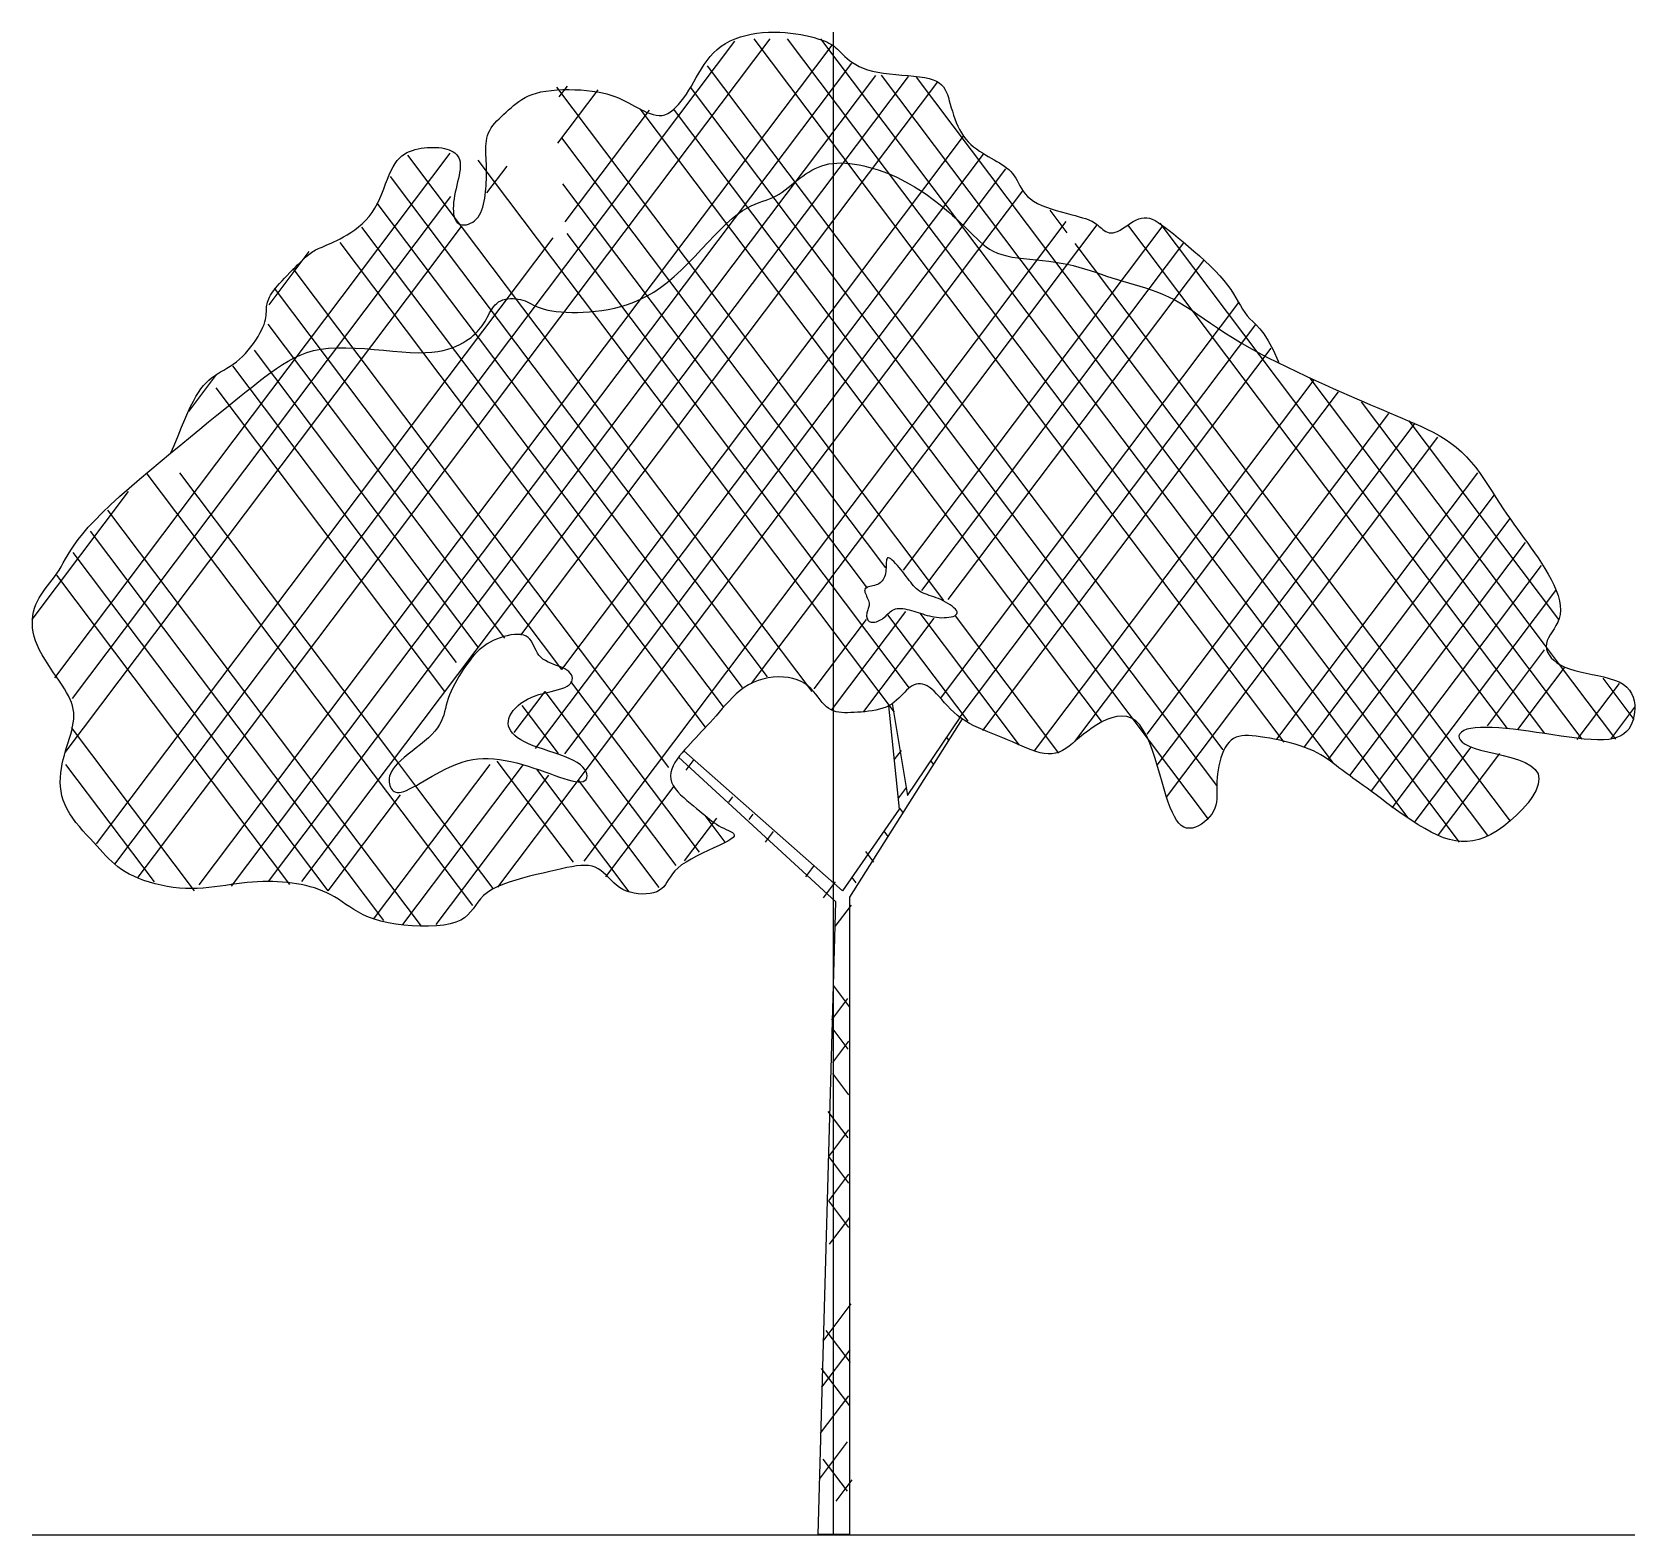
# Model space of a CAD drawing. Extents: x -2401 to 2401, y 0 to 4503.
import ezdxf

# ---------------------------------------------------------------- set-up
doc = ezdxf.new("R2010")
doc.units = 0
doc.layers.get('0').update_dxf_attribs({"linetype": 'CONTINUOUS'})

msp = doc.modelspace()

# ---------------------------------------------------------------- linework, layer by layer
at = {"linetype": 'CONTINUOUS'}
for p, q in [((-2153.6, 2010.33), (-295.68, 4475.88)), ((-2083.47, 1970.69), (-190.22, 4483.12)), ((-336.55, 4461.07), (-323.53, 4469.55)), ((-323.53, 4469.55), (-309.53, 4476.99)), ((-309.53, 4476.99), (-294.69, 4483.44)), ((-294.69, 4483.44), (-279.13, 4488.93)), ((-279.13, 4488.93), (-263, 4493.48)), ((-263, 4493.48), (-246.41, 4497.12)), ((-246.41, 4497.12), (-229.5, 4499.91)), ((1349.74, 2375.91), (-238.24, 4483.24)), ((-229.5, 4499.91), (-212.41, 4501.85)), ((-212.41, 4501.85), (-195.26, 4502.99)), ((-195.26, 4502.99), (-178.18, 4503.37)), ((-178.18, 4503.37), (-161.3, 4503.01)), ((-161.3, 4503.01), (-144.74, 4502)), ((-144.74, 4502), (-128.6, 4500.42)), ((1497.74, 2312.22), (-138.35, 4483.39)), ((-128.6, 4500.42), (-113, 4498.35)), ((-113, 4498.35), (-98.05, 4495.86)), ((-98.05, 4495.86), (-83.86, 4493.05)), ((-83.86, 4493.05), (-70.53, 4490)), ((-70.53, 4490), (-58.19, 4486.77)), ((-58.19, 4486.77), (-46.93, 4483.47)), ((-46.93, 4483.47), (-36.87, 4480.17)), ((1721.19, 2148.4), (-38.46, 4483.53)), ((-36.87, 4480.17), (-28.08, 4476.93)), ((-28.08, 4476.93), (-20.41, 4473.71)), ((-20.41, 4473.71), (-13.7, 4470.45)), ((-13.7, 4470.45), (-7.75, 4467.11)), ((-7.75, 4467.11), (-2.4, 4463.62)), ((0, 0), (0, 4503.37)), ((-1900.75, 1947.76), (-4.39, 4464.32)), ((-387.67, 4405.72), (-378.94, 4418.05)), ((-378.94, 4418.05), (-369.59, 4429.9)), ((-369.59, 4429.9), (-359.49, 4441.12)), ((-359.49, 4441.12), (-348.51, 4451.55)), ((-348.51, 4451.55), (-336.55, 4461.07)), ((-2.4, 4463.62), (2.54, 4459.93)), ((2.54, 4459.93), (7.26, 4455.97)), ((7.26, 4455.97), (11.93, 4451.7)), ((11.93, 4451.7), (16.72, 4447.04)), ((16.72, 4447.04), (21.83, 4441.96)), ((21.83, 4441.96), (27.42, 4436.41)), ((27.42, 4436.41), (33.6, 4430.51)), ((33.6, 4430.51), (40.48, 4424.37)), ((40.48, 4424.37), (48.16, 4418.14)), ((48.16, 4418.14), (56.73, 4411.94)), ((-1803.56, 1944.03), (54.48, 4409.74)), ((-1693.04, 1957.99), (126.85, 4373.06)), ((-1593.15, 1957.84), (224.8, 4370.35)), ((-411.24, 4367.18), (-403.7, 4380.14)), ((-403.7, 4380.14), (-395.88, 4393.03)), ((-395.88, 4393.03), (-387.67, 4405.72)), ((1167.28, 2352.65), (-377.13, 4402.15)), ((56.73, 4411.94), (66.32, 4405.9)), ((66.32, 4405.9), (77, 4400.16)), ((77, 4400.16), (88.9, 4394.84)), ((88.9, 4394.84), (102.11, 4390.09)), ((102.11, 4390.09), (116.73, 4386.01)), ((116.73, 4386.01), (132.78, 4382.71)), ((132.78, 4382.71), (150, 4380.08)), ((1875.5, 2076.32), (143.75, 4374.43)), ((150, 4380.08), (168.02, 4377.95)), ((168.02, 4377.95), (186.49, 4376.17)), ((186.49, 4376.17), (205.05, 4374.59)), ((205.05, 4374.59), (223.34, 4373.05)), ((223.34, 4373.05), (241, 4371.39)), ((241, 4371.39), (257.69, 4369.46)), ((-936.44, 2696.62), (312.27, 4353.72)), ((-890.19, 4320.52), (-876.53, 4323.93)), ((-876.53, 4323.93), (-861.54, 4326.65)), ((-861.54, 4326.65), (-845.43, 4328.71)), ((-845.43, 4328.71), (-828.44, 4330.12)), ((330.31, 2799.82), (-829.23, 4338.57)), ((-828.44, 4330.12), (-810.84, 4330.9)), ((-825.9, 4170.36), (-705.54, 4330.09)), ((-821.57, 4308.81), (-797.5, 4340.76)), ((-810.84, 4330.9), (-792.91, 4331.09)), ((-792.91, 4331.09), (-774.89, 4330.71)), ((-774.89, 4330.71), (-757.05, 4329.77)), ((-757.05, 4329.77), (-739.65, 4328.31)), ((-739.65, 4328.31), (-722.96, 4326.36)), ((-722.96, 4326.36), (-707.23, 4323.93)), ((-707.23, 4323.93), (-692.67, 4321.05)), ((-440.9, 4317.59), (-433.4, 4329.38)), ((-433.4, 4329.38), (-425.98, 4341.67)), ((1147.89, 2245.67), (-428.98, 4338.25)), ((-425.98, 4341.67), (-418.63, 4354.31)), ((-418.63, 4354.31), (-411.24, 4367.18)), ((1960.46, 2096.29), (248.58, 4368.02)), ((257.69, 4369.46), (273.05, 4367.11)), ((273.05, 4367.11), (286.71, 4364.18)), ((286.71, 4364.18), (298.42, 4360.54)), ((298.42, 4360.54), (308.29, 4356.18)), ((308.29, 4356.18), (316.54, 4351.11)), ((316.54, 4351.11), (323.39, 4345.36)), ((323.39, 4345.36), (329.03, 4338.94)), ((329.03, 4338.94), (333.7, 4331.86)), ((333.7, 4331.86), (337.59, 4324.14)), ((337.59, 4324.14), (340.93, 4315.8)), ((-973.47, 4270.03), (-966.07, 4276.56)), ((-966.07, 4276.56), (-958.54, 4283.03)), ((-958.54, 4283.03), (-950.72, 4289.36)), ((-950.72, 4289.36), (-942.49, 4295.48)), ((-942.49, 4295.48), (-933.7, 4301.33)), ((-933.7, 4301.33), (-924.22, 4306.82)), ((-924.22, 4306.82), (-913.9, 4311.9)), ((-913.9, 4311.9), (-902.6, 4316.49)), ((-902.6, 4316.49), (-890.19, 4320.52)), ((-692.67, 4321.05), (-679.21, 4317.76)), ((-679.21, 4317.76), (-666.73, 4314.1)), ((-666.73, 4314.1), (-655.09, 4310.12)), ((-655.09, 4310.12), (-644.17, 4305.85)), ((-644.17, 4305.85), (-633.85, 4301.33)), ((-633.85, 4301.33), (-624, 4296.61)), ((-624, 4296.61), (-614.48, 4291.72)), ((-614.48, 4291.72), (-605.18, 4286.71)), ((-605.18, 4286.71), (-595.96, 4281.62)), ((-595.96, 4281.62), (-586.73, 4276.51)), ((-586.73, 4276.51), (-577.48, 4271.53)), ((-480.07, 4270.31), (-471.99, 4277.8)), ((-471.99, 4277.8), (-464.04, 4286.4)), ((-464.04, 4286.4), (-456.21, 4295.98)), ((-456.21, 4295.98), (-448.5, 4306.42)), ((-448.5, 4306.42), (-440.9, 4317.59)), ((340.93, 4315.8), (343.92, 4306.85)), ((343.92, 4306.85), (346.78, 4297.32)), ((346.78, 4297.32), (349.7, 4287.23)), ((349.7, 4287.23), (352.76, 4276.69)), ((352.76, 4276.69), (356.01, 4265.83)), ((-1020.39, 4223), (-1014.76, 4229.99)), ((-1014.76, 4229.99), (-1008.63, 4236.85)), ((-1008.63, 4236.85), (-1002.09, 4243.61)), ((-1002.09, 4243.61), (-995.22, 4250.28)), ((-995.22, 4250.28), (-988.1, 4256.9)), ((-988.1, 4256.9), (-980.83, 4263.47)), ((-980.83, 4263.47), (-973.47, 4270.03)), ((-803.75, 3934.34), (-550.99, 4269.77)), ((802.47, 2438.64), (-579.71, 4272.86)), ((-577.48, 4271.53), (-568.22, 4266.83)), ((-568.22, 4266.83), (-558.99, 4262.57)), ((-558.99, 4262.57), (-549.8, 4258.94)), ((-549.8, 4258.94), (-540.67, 4256.08)), ((-540.67, 4256.08), (-531.62, 4254.16)), ((-531.62, 4254.16), (-522.67, 4253.35)), ((-522.67, 4253.35), (-513.85, 4253.81)), ((-513.85, 4253.81), (-505.17, 4255.7)), ((-505.17, 4255.7), (-496.65, 4259.14)), ((-496.65, 4259.14), (-488.28, 4264.05)), ((-488.28, 4264.05), (-480.07, 4270.31)), ((1123.67, 2145.11), (-479.82, 4273.01)), ((356.01, 4265.83), (359.52, 4254.79)), ((359.52, 4254.79), (363.34, 4243.67)), ((363.34, 4243.67), (367.52, 4232.62)), ((367.52, 4232.62), (372.14, 4221.76)), ((-1040.09, 4177.53), (-1038.58, 4185.57)), ((-1038.58, 4185.57), (-1036.42, 4193.44)), ((-1036.42, 4193.44), (-1033.54, 4201.11)), ((-1033.54, 4201.11), (-1029.87, 4208.59)), ((-1029.87, 4208.59), (-1025.46, 4215.88)), ((-1025.46, 4215.88), (-1020.39, 4223)), ((-814.19, 2593.45), (389.74, 4191.12)), ((156.76, 2897.43), (-814.19, 4185.91)), ((372.14, 4221.76), (377.23, 4211.21)), ((377.23, 4211.21), (382.87, 4201.1)), ((382.87, 4201.1), (389.11, 4191.56)), ((389.11, 4191.56), (395.97, 4182.69)), ((395.97, 4182.69), (403.4, 4174.46)), ((-2333.12, 2568.33), (-1148.44, 4140.45)), ((-1300.17, 4125.58), (-1293.04, 4131.98)), ((-1293.04, 4131.98), (-1285.61, 4137.4)), ((-1285.61, 4137.4), (-1277.89, 4141.95)), ((-1277.89, 4141.95), (-1269.91, 4145.71)), ((-1114.19, 3920.5), (-1275.55, 4134.64)), ((-1269.91, 4145.71), (-1261.66, 4148.8)), ((-1261.66, 4148.8), (-1253.18, 4151.31)), ((-1253.18, 4151.31), (-1244.48, 4153.35)), ((-1244.48, 4153.35), (-1235.59, 4155.01)), ((-1235.59, 4155.01), (-1226.56, 4156.3)), ((-1226.56, 4156.3), (-1217.47, 4157.2)), ((-1217.47, 4157.2), (-1208.41, 4157.73)), ((-1208.41, 4157.73), (-1199.43, 4157.87)), ((-1199.43, 4157.87), (-1190.61, 4157.63)), ((-1190.61, 4157.63), (-1182.04, 4156.99)), ((-1182.04, 4156.99), (-1173.77, 4155.95)), ((-1173.77, 4155.95), (-1165.89, 4154.51)), ((-1165.89, 4154.51), (-1158.47, 4152.67)), ((-1158.47, 4152.67), (-1151.57, 4150.42)), ((-1151.57, 4150.42), (-1145.24, 4147.73)), ((-1145.24, 4147.73), (-1139.49, 4144.58)), ((-1139.49, 4144.58), (-1134.36, 4140.95)), ((-1134.36, 4140.95), (-1129.88, 4136.81)), ((-1129.88, 4136.81), (-1126.08, 4132.14)), ((-1126.08, 4132.14), (-1122.98, 4126.91)), ((-1041.7, 4152.43), (-1041.56, 4160.94)), ((-1041.56, 4143.79), (-1041.7, 4152.43)), ((-1041.56, 4160.94), (-1041.06, 4169.31)), ((-1041.23, 4135.02), (-1041.56, 4143.79)), ((-1040.8, 4126.16), (-1041.23, 4135.02)), ((-1041.06, 4169.31), (-1040.09, 4177.53)), ((-892.68, 2356.58), (449.02, 4137.08)), ((403.4, 4174.46), (411.31, 4166.82)), ((411.31, 4166.82), (419.6, 4159.72)), ((419.6, 4159.72), (428.19, 4153.1)), ((428.19, 4153.1), (436.98, 4146.91)), ((436.98, 4146.91), (445.88, 4141.09)), ((445.88, 4141.09), (454.82, 4135.6)), ((454.82, 4135.6), (463.68, 4130.38)), ((463.68, 4130.38), (472.39, 4125.38)), ((-1330.89, 4075.7), (-1325.35, 4088.15)), ((-1325.35, 4088.15), (-1319.57, 4099.45)), ((-1319.57, 4099.45), (-1313.45, 4109.42)), ((-1313.45, 4109.42), (-1306.98, 4118.09)), ((-1306.98, 4118.09), (-1300.17, 4125.58)), ((-1122.98, 4126.91), (-1120.61, 4121.1)), ((-1120.11, 4082.92), (-1121.84, 4073.71)), ((-1120.61, 4121.1), (-1119.01, 4114.69)), ((-1118.85, 4091.69), (-1120.11, 4082.92)), ((-1119.01, 4114.69), (-1118.19, 4107.64)), ((-1118.17, 4099.96), (-1118.85, 4091.69)), ((-1118.19, 4107.64), (-1118.17, 4099.96)), ((182.14, 2465.63), (-1064.19, 4119.56)), ((-1040.37, 4117.19), (-1040.8, 4126.16)), ((-1040, 4108.15), (-1040.37, 4117.19)), ((-1039.73, 4099.03), (-1040, 4108.15)), ((-1039.56, 4089.84), (-1039.73, 4099.03)), ((-1039.52, 4080.6), (-1039.56, 4089.84)), ((-1038.23, 4021.3), (-978.04, 4101.17)), ((-804.83, 2340.46), (516.15, 4093.46)), ((-83.33, 4078.15), (-74.21, 4084.01)), ((-74.21, 4084.01), (-64.89, 4089.41)), ((-64.89, 4089.41), (-55.32, 4094.31)), ((-55.32, 4094.31), (-45.46, 4098.67)), ((-45.46, 4098.67), (-35.27, 4102.45)), ((-35.27, 4102.45), (-24.69, 4105.62)), ((-24.69, 4105.62), (-13.68, 4108.12)), ((-13.68, 4108.12), (-2.2, 4109.92)), ((-2.2, 4109.92), (9.81, 4110.97)), ((9.81, 4110.97), (22.36, 4111.26)), ((22.36, 4111.26), (35.4, 4110.81)), ((35.4, 4110.81), (48.84, 4109.66)), ((48.84, 4109.66), (62.62, 4107.84)), ((62.62, 4107.84), (76.65, 4105.41)), ((76.65, 4105.41), (90.86, 4102.39)), ((90.86, 4102.39), (105.17, 4098.84)), ((105.17, 4098.84), (119.49, 4094.79)), ((119.49, 4094.79), (133.76, 4090.28)), ((133.76, 4090.28), (147.88, 4085.35)), ((147.88, 4085.35), (161.81, 4080.03)), ((472.39, 4125.38), (480.86, 4120.54)), ((480.86, 4120.54), (489.06, 4115.79)), ((489.06, 4115.79), (496.96, 4111.07)), ((496.96, 4111.07), (504.52, 4106.3)), ((504.52, 4106.3), (511.73, 4101.41)), ((511.73, 4101.41), (518.54, 4096.35)), ((518.54, 4096.35), (524.94, 4091.03)), ((524.94, 4091.03), (530.89, 4085.38)), ((530.89, 4085.38), (536.37, 4079.34)), ((-1353.29, 4019.08), (-1347.39, 4033.78)), ((-1347.39, 4033.78), (-1341.78, 4048.28)), ((-1341.78, 4048.28), (-1336.32, 4062.33)), ((-1336.32, 4062.33), (-1330.89, 4075.7)), ((-197.73, 2571.62), (-1327.29, 4070.6)), ((-1130.99, 4034.02), (-1133.25, 4023.75)), ((-1128.6, 4044.22), (-1130.99, 4034.02)), ((-1126.2, 4054.29), (-1128.6, 4044.22)), ((-1123.91, 4064.14), (-1126.2, 4054.29)), ((-1121.84, 4073.71), (-1123.91, 4064.14)), ((-1042.42, 4024.4), (-1041.49, 4033.81)), ((-1041.49, 4033.81), (-1040.76, 4043.22)), ((-1040.76, 4043.22), (-1040.21, 4052.61)), ((-1040.21, 4052.61), (-1039.83, 4061.98)), ((-1039.83, 4061.98), (-1039.6, 4071.31)), ((-1039.6, 4071.31), (-1039.52, 4080.6)), ((102, 2837.38), (-810.87, 4048.81)), ((-145.04, 4030.41), (-136.2, 4037.2)), ((-136.2, 4037.2), (-127.42, 4044.2)), ((-127.42, 4044.2), (-118.68, 4051.28)), ((-118.68, 4051.28), (-109.93, 4058.33)), ((-109.93, 4058.33), (-101.15, 4065.23)), ((-101.15, 4065.23), (-92.29, 4071.88)), ((-92.29, 4071.88), (-83.33, 4078.15)), ((161.81, 4080.03), (175.54, 4074.34)), ((175.54, 4074.34), (189.1, 4068.25)), ((189.1, 4068.25), (202.51, 4061.77)), ((202.51, 4061.77), (215.79, 4054.89)), ((215.79, 4054.89), (228.96, 4047.61)), ((228.96, 4047.61), (242.05, 4039.92)), ((242.05, 4039.92), (255.07, 4031.81)), ((536.37, 4079.34), (541.34, 4072.84)), ((541.34, 4072.84), (545.82, 4065.84)), ((545.82, 4065.84), (549.99, 4058.41)), ((549.99, 4058.41), (554.09, 4050.66)), ((554.09, 4050.66), (558.32, 4042.7)), ((558.32, 4042.7), (562.93, 4034.63)), ((562.93, 4034.63), (568.12, 4026.57)), ((-2279.93, 2506.21), (-1146.58, 4010.21)), ((-1374.02, 3976.14), (-1366.47, 3990.02)), ((-273.13, 2538.98), (-1367, 3990.59)), ((-1366.47, 3990.02), (-1359.61, 4004.42)), ((-1359.61, 4004.42), (-1353.29, 4019.08)), ((-1138.15, 3993.32), (-1138.93, 3983.63)), ((-1136.91, 4003.31), (-1138.15, 3993.32)), ((-1135.26, 4013.48), (-1136.91, 4003.31)), ((-1133.25, 4023.75), (-1135.26, 4013.48)), ((-1050.95, 3978.94), (-1048.59, 3987.57)), ((-1048.59, 3987.57), (-1046.59, 3996.5)), ((-1046.59, 3996.5), (-1044.93, 4005.67)), ((-1044.93, 4005.67), (-1043.55, 4015)), ((-1043.55, 4015), (-1042.42, 4024.4)), ((-741.05, 2292.4), (566.67, 4027.8)), ((-246.64, 3982.58), (-234.45, 3987.94)), ((-234.45, 3987.94), (-222.93, 3992.37)), ((-222.93, 3992.37), (-211.98, 3996.21)), ((-211.98, 3996.21), (-201.53, 3999.79)), ((-201.53, 3999.79), (-191.49, 4003.47)), ((-191.49, 4003.47), (-181.78, 4007.59)), ((-181.78, 4007.59), (-172.32, 4012.41)), ((-172.32, 4012.41), (-163.06, 4017.9)), ((-163.06, 4017.9), (-153.98, 4023.94)), ((-153.98, 4023.94), (-145.04, 4030.41)), ((255.07, 4031.81), (268.05, 4023.28)), ((268.05, 4023.28), (281, 4014.33)), ((281, 4014.33), (293.95, 4004.95)), ((293.95, 4004.95), (306.83, 3995.22)), ((306.83, 3995.22), (319.6, 3985.19)), ((568.12, 4026.57), (574.14, 4018.61)), ((574.14, 4018.61), (581.2, 4010.86)), ((581.2, 4010.86), (589.54, 4003.43)), ((589.54, 4003.43), (599.36, 3996.43)), ((599.36, 3996.43), (610.82, 3989.93)), ((610.82, 3989.93), (623.65, 3983.94)), ((-1412.24, 3929.18), (-1401.64, 3939.53)), ((-1401.64, 3939.53), (-1391.63, 3950.79)), ((-1391.63, 3950.79), (-1382.38, 3962.99)), ((-1382.38, 3962.99), (-1374.02, 3976.14)), ((-1138.93, 3983.63), (-1139.2, 3974.34)), ((-1139.2, 3974.34), (-1138.93, 3965.55)), ((-1138.93, 3965.55), (-1138.06, 3957.38)), ((-1138.06, 3957.38), (-1136.55, 3949.93)), ((-1136.55, 3949.93), (-1134.36, 3943.31)), ((-1134.36, 3943.31), (-1131.44, 3937.62)), ((-1131.44, 3937.62), (-1127.75, 3932.97)), ((-1081, 3933.76), (-1075.13, 3938.08)), ((-1075.13, 3938.08), (-1069.72, 3943.21)), ((-1069.72, 3943.21), (-1064.9, 3949.11)), ((-1064.9, 3949.11), (-1060.66, 3955.71)), ((-1060.66, 3955.71), (-1056.94, 3962.94)), ((-1056.94, 3962.94), (-1053.72, 3970.71)), ((-1053.72, 3970.71), (-1050.95, 3978.94)), ((-320.37, 3929.77), (-303.66, 3944.85)), ((-303.66, 3944.85), (-287.99, 3957.41)), ((-287.99, 3957.41), (-273.32, 3967.65)), ((-273.32, 3967.65), (-259.56, 3975.93)), ((-259.56, 3975.93), (-246.64, 3982.58)), ((319.6, 3985.19), (332.18, 3974.94)), ((332.18, 3974.94), (344.53, 3964.55)), ((344.53, 3964.55), (356.58, 3954.07)), ((356.58, 3954.07), (368.28, 3943.58)), ((368.28, 3943.58), (379.56, 3933.14)), ((623.65, 3983.94), (637.54, 3978.41)), ((637.54, 3978.41), (652.14, 3973.32)), ((699.8, 3901.94), (648.65, 3969.83)), ((652.14, 3973.32), (667.12, 3968.62)), ((667.12, 3968.62), (682.13, 3964.3)), ((682.13, 3964.3), (696.85, 3960.31)), ((696.85, 3960.31), (710.95, 3956.62)), ((710.95, 3956.62), (724.07, 3953.21)), ((724.07, 3953.21), (735.89, 3950.03)), ((735.89, 3950.03), (746.16, 3947.06)), ((746.16, 3947.06), (754.97, 3944.24)), ((754.97, 3944.24), (762.51, 3941.54)), ((762.51, 3941.54), (768.94, 3938.91)), ((768.94, 3938.91), (774.46, 3936.3)), ((897.81, 3935.39), (906.02, 3939.85)), ((906.02, 3939.85), (914.18, 3943.46)), ((914.18, 3943.46), (922.24, 3945.95)), ((922.24, 3945.95), (930.17, 3947.1)), ((930.17, 3947.1), (938.08, 3946.88)), ((938.08, 3946.88), (946.12, 3945.32)), ((946.12, 3945.32), (954.43, 3942.43)), ((954.43, 3942.43), (963.16, 3938.23)), ((963.16, 3938.23), (972.46, 3932.76)), ((-2301.63, 2344.71), (-1114.19, 3920.5)), ((-1478.39, 3884.09), (-1467.94, 3889.77)), ((-1467.94, 3889.77), (-1457.03, 3896.13)), ((-1457.03, 3896.13), (-1445.83, 3903.21)), ((-1445.83, 3903.21), (-1434.52, 3911.05)), ((-1434.52, 3911.05), (-1423.26, 3919.7)), ((-1423.26, 3919.7), (-1412.24, 3929.18)), ((-329.6, 2481.21), (-1412.87, 3918.76)), ((-1127.75, 3932.97), (-1123.27, 3929.45)), ((-1123.27, 3929.45), (-1118.11, 3927.03)), ((-1118.11, 3927.03), (-1112.42, 3925.68)), ((-64.19, 2527.1), (-1114.19, 3920.5)), ((-1112.42, 3925.68), (-1106.34, 3925.38)), ((-1106.34, 3925.38), (-1100.02, 3926.07)), ((-1100.02, 3926.07), (-1093.59, 3927.72)), ((-1093.59, 3927.72), (-1087.2, 3930.29)), ((-1087.2, 3930.29), (-1081, 3933.76)), ((227.79, 2537.75), (-798.3, 3899.42)), ((-747.47, 2018.47), (697.32, 3935.77)), ((-375.68, 3873.36), (-356.51, 3893.55)), ((-356.51, 3893.55), (-338.03, 3912.51)), ((-338.03, 3912.51), (-320.37, 3929.77)), ((-245.78, 2551.52), (789.38, 3925.23)), ((209.77, 2890.65), (987.91, 3923.28)), ((379.56, 3933.14), (390.36, 3922.84)), ((390.36, 3922.84), (400.64, 3912.74)), ((400.64, 3912.74), (410.36, 3902.91)), ((410.36, 3902.91), (419.68, 3893.4)), ((419.68, 3893.4), (428.81, 3884.28)), ((774.46, 3936.3), (779.24, 3933.67)), ((779.24, 3933.67), (783.47, 3930.98)), ((783.47, 3930.98), (787.31, 3928.17)), ((787.31, 3928.17), (790.97, 3925.22)), ((790.97, 3925.22), (794.6, 3922.06)), ((794.6, 3922.06), (798.37, 3918.68)), ((798.37, 3918.68), (802.33, 3915.22)), ((802.33, 3915.22), (806.51, 3911.83)), ((806.51, 3911.83), (810.94, 3908.67)), ((810.94, 3908.67), (815.63, 3905.89)), ((815.63, 3905.89), (820.62, 3903.65)), ((820.62, 3903.65), (825.93, 3902.12)), ((825.93, 3902.12), (831.6, 3901.44)), ((831.6, 3901.44), (837.64, 3901.78)), ((837.64, 3901.78), (844.08, 3903.29)), ((844.08, 3903.29), (850.94, 3906.06)), ((850.94, 3906.06), (858.17, 3909.89)), ((858.17, 3909.89), (865.71, 3914.51)), ((865.71, 3914.51), (873.51, 3919.64)), ((873.51, 3919.64), (881.5, 3925.01)), ((881.5, 3925.01), (889.62, 3930.35)), ((2019.32, 2416.28), (881.89, 3925.7)), ((889.62, 3930.35), (897.81, 3935.39)), ((972.46, 3932.76), (982.46, 3926.03)), ((2130.45, 2401.52), (978.5, 3930.2)), ((982.46, 3926.03), (993.31, 3918.06)), ((993.31, 3918.06), (1005.17, 3908.89)), ((1005.17, 3908.89), (1018.17, 3898.52)), ((1018.17, 3898.52), (1032.38, 3887.02)), ((-2208.28, 2070.48), (-839.86, 3886.42)), ((-1690.94, 3685.94), (-1570.58, 3845.66)), ((-1568.16, 3839.82), (-1564.04, 3842.85)), ((-1564.04, 3842.85), (-1559.98, 3845.59)), ((-1559.98, 3845.59), (-1555.89, 3848.09)), ((-1555.89, 3848.09), (-1551.68, 3850.42)), ((-1551.68, 3850.42), (-1547.26, 3852.62)), ((-1547.26, 3852.62), (-1542.58, 3854.77)), ((-1542.58, 3854.77), (-1537.58, 3856.95)), ((-1537.58, 3856.95), (-1532.18, 3859.23)), ((-1532.18, 3859.23), (-1526.33, 3861.67)), ((-1526.33, 3861.67), (-1519.97, 3864.37)), ((-1519.97, 3864.37), (-1513.04, 3867.38)), ((-1513.04, 3867.38), (-1505.47, 3870.79)), ((-1505.47, 3870.79), (-1497.21, 3874.66)), ((-1497.21, 3874.66), (-1488.19, 3879.07)), ((-1488.19, 3879.07), (-1478.39, 3884.09)), ((-383.84, 2420.48), (-1478.4, 3873.01)), ((-415.57, 3831.22), (-395.41, 3852.42)), ((-395.41, 3852.42), (-375.68, 3873.36)), ((264.42, 2830.48), (1049.27, 3872)), ((428.81, 3884.28), (437.95, 3875.62)), ((437.95, 3875.62), (447.3, 3867.45)), ((447.3, 3867.45), (457.04, 3859.86)), ((457.04, 3859.86), (467.4, 3852.89)), ((467.4, 3852.89), (478.55, 3846.6)), ((478.55, 3846.6), (490.71, 3841.06)), ((2028.19, 2139.11), (723.87, 3870)), ((1032.38, 3887.02), (1047.59, 3874.51)), ((1047.59, 3874.51), (1063.5, 3861.18)), ((1063.5, 3861.18), (1079.8, 3847.19)), ((1079.8, 3847.19), (1096.21, 3832.72)), ((-1620.72, 3790.59), (-1613, 3798.29)), ((-493.06, 2300.01), (-1619.24, 3794.51)), ((-1613, 3798.29), (-1605.64, 3805.54)), ((-1605.64, 3805.54), (-1598.78, 3812.21)), ((-1598.78, 3812.21), (-1592.54, 3818.22)), ((-1592.54, 3818.22), (-1586.87, 3823.58)), ((-1586.87, 3823.58), (-1581.68, 3828.37)), ((-1581.68, 3828.37), (-1576.89, 3832.63)), ((-1576.89, 3832.63), (-1572.41, 3836.43)), ((-1572.41, 3836.43), (-1568.16, 3839.82)), ((-456.68, 3789.91), (-436.04, 3810.22)), ((-436.04, 3810.22), (-415.57, 3831.22)), ((343.71, 2802.98), (1109.44, 3819.15)), ((490.71, 3841.06), (504.07, 3836.33)), ((504.07, 3836.33), (518.78, 3832.42)), ((518.78, 3832.42), (534.69, 3829.22)), ((534.69, 3829.22), (551.61, 3826.58)), ((551.61, 3826.58), (569.36, 3824.36)), ((569.36, 3824.36), (587.73, 3822.39)), ((587.73, 3822.39), (606.53, 3820.53)), ((606.53, 3820.53), (625.57, 3818.63)), ((625.57, 3818.63), (644.65, 3816.53)), ((644.65, 3816.53), (663.58, 3814.09)), ((663.58, 3814.09), (682.17, 3811.15)), ((682.17, 3811.15), (700.26, 3807.61)), ((700.26, 3807.61), (717.88, 3803.51)), ((717.88, 3803.51), (735.11, 3798.94)), ((735.11, 3798.94), (752, 3794.01)), ((752, 3794.01), (768.63, 3788.79)), ((1096.21, 3832.72), (1112.42, 3817.93)), ((1112.42, 3817.93), (1128.14, 3802.99)), ((1128.14, 3802.99), (1143.07, 3788.07)), ((-1666.39, 3741.84), (-1659.59, 3749.66)), ((-1659.59, 3749.66), (-1652.28, 3757.76)), ((-1652.28, 3757.76), (-1644.59, 3766.03)), ((-1644.59, 3766.03), (-1636.67, 3774.34)), ((-1636.67, 3774.34), (-1628.66, 3782.57)), ((-1628.66, 3782.57), (-1620.72, 3790.59)), ((-518.36, 3737.76), (-497.96, 3753.25)), ((-497.96, 3753.25), (-477.36, 3770.76)), ((-477.36, 3770.76), (-456.68, 3789.91)), ((768.63, 3788.79), (785.08, 3783.39)), ((785.08, 3783.39), (801.4, 3777.88)), ((801.4, 3777.88), (817.68, 3772.37)), ((817.68, 3772.37), (833.98, 3766.95)), ((833.98, 3766.95), (850.37, 3761.71)), ((850.37, 3761.71), (866.91, 3756.7)), ((866.91, 3756.7), (883.6, 3751.82)), ((883.6, 3751.82), (900.41, 3746.94)), ((900.41, 3746.94), (917.34, 3741.93)), ((1143.07, 3788.07), (1156.91, 3773.35)), ((1156.91, 3773.35), (1169.38, 3758.99)), ((1169.38, 3758.99), (1180.26, 3745.13)), ((-1695.85, 3694.04), (-1694.23, 3698.96)), ((-1694.23, 3698.96), (-1692.13, 3704.07)), ((-1692.13, 3704.07), (-1689.5, 3709.42)), ((-1689.5, 3709.42), (-1686.28, 3715.07)), ((-1686.28, 3715.07), (-1682.41, 3721.09)), ((-1682.41, 3721.09), (-1677.84, 3727.52)), ((-1677.84, 3727.52), (-1672.51, 3734.43)), ((-814.19, 2593.45), (-1675.21, 3736.08)), ((-1672.51, 3734.43), (-1666.39, 3741.84)), ((-1003.46, 3694.56), (-997.22, 3697.96)), ((-997.22, 3697.96), (-990.45, 3700.65)), ((-990.45, 3700.65), (-983.25, 3702.64)), ((-983.25, 3702.64), (-975.75, 3703.97)), ((-975.75, 3703.97), (-968.05, 3704.68)), ((-968.05, 3704.68), (-960.27, 3704.79)), ((-960.27, 3704.79), (-952.52, 3704.34)), ((-952.52, 3704.34), (-944.92, 3703.36)), ((-944.92, 3703.36), (-937.58, 3701.89)), ((-937.58, 3701.89), (-930.61, 3699.96)), ((-930.61, 3699.96), (-924.07, 3697.6)), ((-924.07, 3697.6), (-917.83, 3694.88)), ((-598.02, 3694.03), (-578.38, 3702.52)), ((-578.38, 3702.52), (-558.56, 3712.54)), ((-558.56, 3712.54), (-538.56, 3724.24)), ((-538.56, 3724.24), (-518.36, 3737.76)), ((917.34, 3741.93), (934.36, 3736.65)), ((934.36, 3736.65), (951.47, 3730.96)), ((951.47, 3730.96), (968.64, 3724.74)), ((968.64, 3724.74), (985.86, 3717.84)), ((985.86, 3717.84), (1003.11, 3710.13)), ((1003.11, 3710.13), (1020.37, 3701.48)), ((1020.37, 3701.48), (1037.67, 3691.78)), ((1180.26, 3745.13), (1189.73, 3731.81)), ((1189.73, 3731.81), (1198.06, 3719.01)), ((1198.06, 3719.01), (1205.52, 3706.75)), ((1205.52, 3706.75), (1212.38, 3695.02)), ((-1700.61, 3648.35), (-1699.81, 3654.34)), ((-1699.81, 3654.34), (-1699.34, 3659.94)), ((-1699.34, 3659.94), (-1699.08, 3665.22)), ((-1699.08, 3665.22), (-1698.93, 3670.25)), ((-1698.93, 3670.25), (-1698.75, 3675.1)), ((-1698.75, 3675.1), (-1698.45, 3679.84)), ((-1698.45, 3679.84), (-1697.9, 3684.54)), ((-1697.9, 3684.54), (-1697.06, 3689.25)), ((-1697.06, 3689.25), (-1695.85, 3694.04)), ((-1037.6, 3648.48), (-1034.09, 3655.18)), ((-1034.09, 3655.18), (-1030.53, 3661.81)), ((-1030.53, 3661.81), (-1026.85, 3668.27)), ((-1026.85, 3668.27), (-1022.95, 3674.45)), ((-1022.95, 3674.45), (-1018.75, 3680.27)), ((-1018.75, 3680.27), (-1014.16, 3685.63)), ((-1014.16, 3685.63), (-1009.09, 3690.42)), ((-1009.09, 3690.42), (-1003.46, 3694.56)), ((-917.83, 3694.88), (-911.7, 3691.9)), ((-911.7, 3691.9), (-905.49, 3688.74)), ((-905.49, 3688.74), (-899.01, 3685.46)), ((-899.01, 3685.46), (-892.07, 3682.16)), ((-892.07, 3682.16), (-884.49, 3678.91)), ((-884.49, 3678.91), (-876.06, 3675.79)), ((-876.06, 3675.79), (-866.61, 3672.89)), ((-866.61, 3672.89), (-855.95, 3670.29)), ((-855.95, 3670.29), (-843.94, 3668.05)), ((-843.94, 3668.05), (-830.65, 3666.22)), ((-830.65, 3666.22), (-816.22, 3664.83)), ((-816.22, 3664.83), (-800.77, 3663.89)), ((-800.77, 3663.89), (-784.44, 3663.43)), ((-784.44, 3663.43), (-767.35, 3663.49)), ((-767.35, 3663.49), (-749.64, 3664.09)), ((-749.64, 3664.09), (-731.43, 3665.25)), ((-731.43, 3665.25), (-712.86, 3667.01)), ((-712.86, 3667.01), (-694.04, 3669.39)), ((-694.04, 3669.39), (-675.1, 3672.43)), ((-675.1, 3672.43), (-656.04, 3676.27)), ((-656.04, 3676.27), (-636.84, 3681.06)), ((-636.84, 3681.06), (-617.51, 3686.93)), ((-617.51, 3686.93), (-598.02, 3694.03)), ((320.5, 2506.79), (1214.2, 3692.76)), ((1037.67, 3691.78), (1055.12, 3681.12)), ((1055.12, 3681.12), (1072.89, 3669.57)), ((1072.89, 3669.57), (1091.12, 3657.26)), ((1091.12, 3657.26), (1109.98, 3644.28)), ((1212.38, 3695.02), (1218.92, 3683.83)), ((1218.92, 3683.83), (1225.4, 3673.16)), ((1225.4, 3673.16), (1232.09, 3663.03)), ((1232.09, 3663.03), (1239.27, 3653.43)), ((1239.27, 3653.43), (1247.2, 3644.36)), ((-1718.45, 3600.67), (-1713.49, 3610.18)), ((-1713.49, 3610.18), (-1709.37, 3619.12)), ((-1709.37, 3619.12), (-1706.11, 3627.36)), ((-1706.11, 3627.36), (-1703.64, 3634.93)), ((-1703.64, 3634.93), (-1701.85, 3641.91)), ((-1701.85, 3641.91), (-1700.61, 3648.35)), ((-984.55, 2686.83), (-1693.71, 3627.92)), ((-1073.14, 3599.5), (-1067.44, 3605.11)), ((-1067.44, 3605.11), (-1062.2, 3610.83)), ((-1062.2, 3610.83), (-1057.36, 3616.68)), ((-1057.36, 3616.68), (-1052.89, 3622.68)), ((-1052.89, 3622.68), (-1048.73, 3628.86)), ((-1048.73, 3628.86), (-1044.84, 3635.23)), ((-1044.84, 3635.23), (-1041.16, 3641.79)), ((-1041.16, 3641.79), (-1037.6, 3648.48)), ((376.17, 2447.95), (1264.81, 3627.21)), ((1109.98, 3644.28), (1129.63, 3630.73)), ((1129.63, 3630.73), (1150.21, 3616.72)), ((1150.21, 3616.72), (1171.89, 3602.34)), ((1171.89, 3602.34), (1194.82, 3587.71)), ((1247.2, 3644.36), (1256.11, 3635.6)), ((1256.11, 3635.6), (1266.07, 3625.99)), ((1266.07, 3625.99), (1277.09, 3614.15)), ((1277.09, 3614.15), (1289.2, 3598.7)), ((-1753.27, 3550.02), (-1745.2, 3560.02)), ((-1745.2, 3560.02), (-1737.61, 3570.25)), ((-1737.61, 3570.25), (-1730.58, 3580.54)), ((-1730.58, 3580.54), (-1724.17, 3590.73)), ((-1724.17, 3590.73), (-1718.45, 3600.67)), ((-1535.97, 3553.16), (-1512.57, 3556.12)), ((-1512.57, 3556.12), (-1487.43, 3557.51)), ((-1487.43, 3557.51), (-1460.86, 3557.56)), ((-1460.86, 3557.56), (-1433.25, 3556.54)), ((-1433.25, 3556.54), (-1405, 3554.73)), ((-1405, 3554.73), (-1376.52, 3552.41)), ((-1155.14, 3553.08), (-1142.13, 3557.32)), ((-1142.13, 3557.32), (-1130.41, 3562.02)), ((-1130.41, 3562.02), (-1119.83, 3567.05)), ((-1119.83, 3567.05), (-1110.25, 3572.32)), ((-1110.25, 3572.32), (-1101.51, 3577.69)), ((-1101.51, 3577.69), (-1093.48, 3583.09)), ((-1093.48, 3583.09), (-1086.11, 3588.51)), ((-1086.11, 3588.51), (-1079.35, 3593.97)), ((-1079.35, 3593.97), (-1073.14, 3599.5)), ((447.61, 2410.05), (1311.22, 3556.1)), ((1194.82, 3587.71), (1219.16, 3572.92)), ((1219.16, 3572.92), (1244.99, 3558.07)), ((1244.99, 3558.07), (1272.07, 3543.25)), ((1289.2, 3598.7), (1302.41, 3578.27)), ((1302.41, 3578.27), (1316.75, 3551.47)), ((-1807.97, 3502.14), (-1798.44, 3508.46)), ((-1798.44, 3508.46), (-1788.99, 3515.34)), ((-1788.99, 3515.34), (-1779.68, 3522.92)), ((-1779.68, 3522.92), (-1770.58, 3531.3)), ((-1770.58, 3531.3), (-1761.75, 3540.39)), ((-1761.75, 3540.39), (-1753.27, 3550.02)), ((-1064.19, 2659.81), (-1735.03, 3550.05)), ((-1668.4, 3495.36), (-1651.19, 3506.92)), ((-1651.19, 3506.92), (-1633.8, 3517.54)), ((-1633.8, 3517.54), (-1616.01, 3527.12)), ((-1616.01, 3527.12), (-1597.56, 3535.58)), ((-1597.56, 3535.58), (-1578.24, 3542.8)), ((-1578.24, 3542.8), (-1557.79, 3548.69)), ((-1557.79, 3548.69), (-1535.97, 3553.16)), ((-1376.52, 3552.41), (-1348.2, 3549.84)), ((-1348.2, 3549.84), (-1320.44, 3547.3)), ((-1320.44, 3547.3), (-1293.64, 3545.07)), ((-1293.64, 3545.07), (-1268.2, 3543.42)), ((-1268.2, 3543.42), (-1244.52, 3542.63)), ((-1244.52, 3542.63), (-1222.91, 3542.91)), ((-1222.91, 3542.91), (-1203.31, 3544.21)), ((-1203.31, 3544.21), (-1185.58, 3546.41)), ((-1185.58, 3546.41), (-1169.57, 3549.41)), ((-1169.57, 3549.41), (-1155.14, 3553.08)), ((1272.07, 3543.25), (1300.1, 3528.54)), ((1300.1, 3528.54), (1328.78, 3514.02)), ((1316.75, 3551.47), (1332.23, 3516.93)), ((1328.78, 3514.02), (1357.79, 3499.76)), ((1332.23, 3516.93), (1334.4, 3511.26)), ((-1931.67, 3366.48), (-1847.41, 3478.29)), ((-1879.85, 3452.6), (-1871.84, 3460.15)), ((-1871.84, 3460.15), (-1863.45, 3466.99)), ((-1863.45, 3466.99), (-1854.72, 3473.29)), ((-1854.72, 3473.29), (-1845.7, 3479.21)), ((-1845.7, 3479.21), (-1836.45, 3484.89)), ((-1836.45, 3484.89), (-1827.04, 3490.51)), ((-1827.04, 3490.51), (-1817.53, 3496.2)), ((-1817.53, 3496.2), (-1807.97, 3502.14)), ((-1129.61, 2613.93), (-1799.39, 3502.75)), ((-1721.35, 3455.99), (-1703.26, 3469.81)), ((-1703.26, 3469.81), (-1685.68, 3482.96)), ((-1685.68, 3482.96), (-1668.4, 3495.36)), ((602.29, 2349.91), (1439.59, 3461.04)), ((1357.79, 3499.76), (1386.83, 3485.86)), ((1386.83, 3485.86), (1415.59, 3472.39)), ((1415.59, 3472.39), (1443.75, 3459.43)), ((2243.1, 2384.74), (1428.07, 3466.32)), ((1443.75, 3459.43), (1471.03, 3447.06)), ((-1917.89, 3397.29), (-1910.15, 3411.37)), ((-1910.15, 3411.37), (-1902.6, 3423.75)), ((-1902.6, 3423.75), (-1895.11, 3434.6)), ((-1895.11, 3434.6), (-1887.56, 3444.15)), ((-1887.56, 3444.15), (-1879.85, 3452.6)), ((-1164.19, 2527.1), (-1849.92, 3437.1)), ((-1801.3, 3392.83), (-1779.96, 3409.95)), ((-1779.96, 3409.95), (-1759.6, 3426.13)), ((-1759.6, 3426.13), (-1740.1, 3441.45)), ((-1740.1, 3441.45), (-1721.35, 3455.99)), ((723.24, 2377.72), (1512.5, 3425.1)), ((1471.03, 3447.06), (1497.1, 3435.37)), ((1497.1, 3435.37), (1521.73, 3424.41)), ((1521.73, 3424.41), (1545.03, 3414.12)), ((1545.03, 3414.12), (1567.14, 3404.42)), ((-1943.4, 3342.68), (-1934.4, 3363.14)), ((-1934.4, 3363.14), (-1925.94, 3381.28)), ((-1925.94, 3381.28), (-1917.89, 3397.29)), ((-1847.32, 3355.55), (-1823.71, 3374.73)), ((-1823.71, 3374.73), (-1801.3, 3392.83)), ((1567.14, 3404.42), (1588.25, 3395.24)), ((2129.52, 2668.16), (1581.87, 3394.91)), ((1588.25, 3395.24), (1608.52, 3386.49)), ((1608.52, 3386.49), (1628.11, 3378.09)), ((1628.11, 3378.09), (1647.19, 3369.96)), ((1647.19, 3369.96), (1665.94, 3362.01)), ((1665.94, 3362.01), (1684.51, 3354.18)), ((-1963.59, 3293.91), (-1953.07, 3319.69)), ((-1953.07, 3319.69), (-1943.4, 3342.68)), ((-1926.33, 3290.91), (-1898.51, 3313.71)), ((-1898.51, 3313.71), (-1872.21, 3335.23)), ((-1872.21, 3335.23), (-1847.32, 3355.55)), ((939.69, 2399.54), (1663.7, 3360.34)), ((969.78, 2306.77), (1741.96, 3331.48)), ((1684.51, 3354.18), (1703.08, 3346.37)), ((1703.08, 3346.37), (1721.76, 3338.5)), ((1721.76, 3338.5), (1740.51, 3330.46)), ((2173.16, 2742.96), (1724.81, 3337.94)), ((1740.51, 3330.46), (1759.23, 3322.13)), ((1759.23, 3322.13), (1777.81, 3313.39)), ((1777.81, 3313.39), (1796.17, 3304.12)), ((-1986.13, 3241.7), (-1955.66, 3266.82)), ((-1975.46, 3264.94), (-1963.59, 3293.91)), ((-1955.66, 3266.82), (-1926.33, 3290.91)), ((997.47, 2210.81), (1809.93, 3288.97)), ((1796.17, 3304.12), (1814.21, 3294.2)), ((1814.21, 3294.2), (1831.82, 3283.52)), ((1831.82, 3283.52), (1848.92, 3271.95)), ((1848.92, 3271.95), (1865.4, 3259.38)), ((-2017.26, 3215.83), (-1986.13, 3241.7)), ((-1984.85, 3242.75), (-1975.46, 3264.94)), ((1865.4, 3259.38), (1881.17, 3245.68)), ((1881.17, 3245.68), (1896.16, 3230.8)), ((1896.16, 3230.8), (1910.41, 3214.89)), ((-2079.57, 3163.14), (-2048.57, 3189.55)), ((-1080.92, 1885.79), (-2055.86, 3179.57)), ((-2048.57, 3189.55), (-2017.26, 3215.83)), ((-1308.08, 2319.94), (-1958.04, 3182.47)), ((1328.13, 2384.19), (1929.94, 3182.83)), ((1910.41, 3214.89), (1923.99, 3198.14)), ((1923.99, 3198.14), (1936.97, 3180.77)), ((1936.97, 3180.77), (1949.42, 3162.98)), ((-2401.08, 2743.55), (-2112.21, 3126.89)), ((-2138.76, 3111.2), (-2109.8, 3136.92)), ((-2109.8, 3136.92), (-2079.57, 3163.14)), ((1949.42, 3162.98), (1961.41, 3144.97)), ((1961.41, 3144.97), (1973.02, 3126.95)), ((1973.02, 3126.95), (1984.3, 3109.12)), ((-2190.97, 3062.48), (-2165.98, 3086.28)), ((-2165.98, 3086.28), (-2138.76, 3111.2)), ((1411.14, 2361.65), (1979.85, 3116.36)), ((1984.3, 3109.12), (1995.34, 3091.7)), ((1995.34, 3091.7), (2006.2, 3074.87)), ((2006.2, 3074.87), (2016.94, 3058.8)), ((-2232.5, 3019.36), (-2213.26, 3040.09)), ((-2213.26, 3040.09), (-2190.97, 3062.48)), ((-1234.76, 1824.53), (-2173.59, 3070.4)), ((1481.9, 2322.85), (2026.54, 3045.62)), ((2016.94, 3058.8), (2027.59, 3043.4)), ((2027.59, 3043.4), (2038.14, 3028.53)), ((2038.14, 3028.53), (2048.63, 3014.04)), ((-2274.64, 2966.33), (-2262.84, 2982.6)), ((-2262.84, 2982.6), (-2248.91, 3000.23)), ((-2248.91, 3000.23), (-2232.5, 3019.36)), ((-1347.65, 1841.63), (-2226.3, 3007.64)), ((2048.63, 3014.04), (2059.04, 2999.81)), ((2059.04, 2999.81), (2069.41, 2985.68)), ((2069.41, 2985.68), (2079.73, 2971.52)), ((-2300.75, 2924.56), (-2293.24, 2937.43)), ((-2293.24, 2937.43), (-2284.65, 2951.31)), ((-2284.65, 2951.31), (-2274.64, 2966.33)), ((-1514.19, 1929.93), (-2278.12, 2943.7)), ((1546.17, 2275.43), (2072.75, 2974.24)), ((2079.73, 2971.52), (2090.02, 2957.18)), ((2090.02, 2957.18), (2100.28, 2942.54)), ((2100.28, 2942.54), (2110.54, 2927.44)), ((-2326.92, 2880.86), (-2320.3, 2890.86)), ((-2320.3, 2890.86), (-2313.92, 2901.39)), ((-2313.92, 2901.39), (-2307.52, 2912.59)), ((-2307.52, 2912.59), (-2300.75, 2924.56)), ((155.7, 2881.24), (154.49, 2876.13)), ((156.55, 2886.68), (155.7, 2881.24)), ((157.06, 2892.41), (156.55, 2886.68)), ((157.33, 2898.26), (157.06, 2892.41)), ((157.47, 2904.07), (157.33, 2898.26)), ((157.59, 2909.65), (157.47, 2904.07)), ((157.81, 2914.81), (157.59, 2909.65)), ((158.24, 2919.39), (157.81, 2914.81)), ((159, 2923.18), (158.24, 2919.39)), ((160.21, 2926.02), (159, 2923.18)), ((161.96, 2927.73), (160.21, 2926.02)), ((164.39, 2928.11), (161.96, 2927.73)), ((167.56, 2927.05), (164.39, 2928.11)), ((171.41, 2924.67), (167.56, 2927.05)), ((175.82, 2921.14), (171.41, 2924.67)), ((180.67, 2916.63), (175.82, 2921.14)), ((185.86, 2911.32), (180.67, 2916.63)), ((191.28, 2905.38), (185.86, 2911.32)), ((196.81, 2898.98), (191.28, 2905.38)), ((202.33, 2892.32), (196.81, 2898.98)), ((207.75, 2885.54), (202.33, 2892.32)), ((212.94, 2878.84), (207.75, 2885.54)), ((1611.99, 2230.08), (2120.53, 2904.93)), ((2110.54, 2927.44), (2120.76, 2911.79)), ((2120.76, 2911.79), (2130.77, 2895.72)), ((2130.77, 2895.72), (2140.35, 2879.38)), ((-2368.01, 2826.47), (-2361.49, 2835.38)), ((-2361.49, 2835.38), (-2354.7, 2844.22)), ((-2354.7, 2844.22), (-2347.76, 2853.08)), ((-2347.76, 2853.08), (-2340.75, 2862.08)), ((-2340.75, 2862.08), (-2333.77, 2871.3)), ((-2333.77, 2871.3), (-2326.92, 2880.86)), ((-1628.59, 1949.05), (-2326.7, 2875.47)), ((93.81, 2834.43), (93.16, 2831.71)), ((95.4, 2836.64), (93.81, 2834.43)), ((97.84, 2838.41), (95.4, 2836.64)), ((101, 2839.83), (97.84, 2838.41)), ((104.74, 2841.01), (101, 2839.83)), ((108.93, 2842.03), (104.74, 2841.01)), ((113.44, 2843), (108.93, 2842.03)), ((118.12, 2844.01), (113.44, 2843)), ((122.85, 2845.15), (118.12, 2844.01)), ((127.49, 2846.53), (122.85, 2845.15)), ((131.9, 2848.24), (127.49, 2846.53)), ((135.98, 2850.35), (131.9, 2848.24)), ((139.7, 2852.88), (135.98, 2850.35)), ((143.06, 2855.81), (139.7, 2852.88)), ((146.06, 2859.14), (143.06, 2855.81)), ((148.71, 2862.84), (146.06, 2859.14)), ((150.99, 2866.91), (148.71, 2862.84)), ((152.92, 2871.35), (150.99, 2866.91)), ((154.49, 2876.13), (152.92, 2871.35)), ((217.82, 2872.36), (212.94, 2878.84)), ((222.44, 2866.15), (217.82, 2872.36)), ((226.85, 2860.21), (222.44, 2866.15)), ((231.13, 2854.58), (226.85, 2860.21)), ((235.35, 2849.26), (231.13, 2854.58)), ((239.56, 2844.28), (235.35, 2849.26)), ((243.84, 2839.66), (239.56, 2844.28)), ((248.25, 2835.4), (243.84, 2839.66)), ((252.87, 2831.54), (248.25, 2835.4)), ((2140.35, 2879.38), (2149.31, 2862.93)), ((2149.31, 2862.93), (2157.42, 2846.53)), ((2157.42, 2846.53), (2164.49, 2830.35)), ((-2393.39, 2777.37), (-2389.58, 2788.04)), ((-2389.58, 2788.04), (-2385.06, 2798.26)), ((-2385.06, 2798.26), (-2379.89, 2808.01)), ((-2379.89, 2808.01), (-2374.18, 2817.38)), ((-2374.18, 2817.38), (-2368.01, 2826.47)), ((93.16, 2831.71), (93.33, 2828.53)), ((93.33, 2828.53), (94.18, 2824.97)), ((94.18, 2824.97), (95.54, 2821.11)), ((95.54, 2821.11), (97.26, 2817.02)), ((97.26, 2817.02), (99.19, 2812.79)), ((99.19, 2812.79), (101.15, 2808.49)), ((101.15, 2808.49), (103.01, 2804.21)), ((103.01, 2804.21), (104.6, 2800.01)), ((104.6, 2800.01), (105.76, 2795.98)), ((106.21, 2785.17), (105.59, 2781.89)), ((105.76, 2795.98), (106.38, 2792.18)), ((106.5, 2788.59), (106.21, 2785.17)), ((106.38, 2792.18), (106.5, 2788.59)), ((257.75, 2828.08), (252.87, 2831.54)), ((262.96, 2825.03), (257.75, 2828.08)), ((268.48, 2822.32), (262.96, 2825.03)), ((274.29, 2819.87), (268.48, 2822.32)), ((280.37, 2817.59), (274.29, 2819.87)), ((286.69, 2815.39), (280.37, 2817.59)), ((293.24, 2813.19), (286.69, 2815.39)), ((300, 2810.91), (293.24, 2813.19)), ((306.93, 2808.46), (300, 2810.91)), ((314.02, 2805.75), (306.93, 2808.46)), ((321.24, 2802.7), (314.02, 2805.75)), ((328.55, 2799.25), (321.24, 2802.7)), ((335.79, 2795.46), (328.55, 2799.25)), ((342.8, 2791.42), (335.79, 2795.46)), ((349.4, 2787.19), (342.8, 2791.42)), ((355.41, 2782.87), (349.4, 2787.19)), ((1673.31, 2178.75), (2163.79, 2829.64)), ((2164.49, 2830.35), (2170.29, 2814.54)), ((2170.29, 2814.54), (2174.61, 2799.28)), ((2174.61, 2799.28), (2177.25, 2784.71)), ((-2400.21, 2730.62), (-2399.9, 2742.86)), ((-2399.9, 2742.86), (-2398.62, 2754.75)), ((-2398.62, 2754.75), (-2396.42, 2766.26)), ((-2396.42, 2766.26), (-2393.39, 2777.37)), ((-58.04, 2535.26), (98.43, 2742.9)), ((-6.39, 2471.09), (216.28, 2766.59)), ((90.94, 2467.56), (301.58, 2747.08)), ((99.25, 2759.84), (99, 2756.5)), ((99, 2756.5), (99.06, 2753.18)), ((99.06, 2753.18), (99.44, 2749.94)), ((99.78, 2763.14), (99.25, 2759.84)), ((99.44, 2749.94), (100.16, 2746.85)), ((100.58, 2766.33), (99.78, 2763.14)), ((100.16, 2746.85), (101.24, 2743.97)), ((101.55, 2769.45), (100.58, 2766.33)), ((101.24, 2743.97), (102.69, 2741.37)), ((102.63, 2772.53), (101.55, 2769.45)), ((103.72, 2775.61), (102.63, 2772.53)), ((102.69, 2741.37), (104.54, 2739.12)), ((104.73, 2778.72), (103.72, 2775.61)), ((104.54, 2739.12), (106.8, 2737.27)), ((105.59, 2781.89), (104.73, 2778.72)), ((106.8, 2737.27), (109.49, 2735.89)), ((128.17, 2736.45), (132.46, 2737.88)), ((132.46, 2737.88), (136.76, 2739.68)), ((136.76, 2739.68), (141.02, 2741.84)), ((141.02, 2741.84), (145.15, 2744.31)), ((145.15, 2744.31), (149.08, 2747.09)), ((149.08, 2747.09), (152.77, 2750.12)), ((152.77, 2750.12), (156.26, 2753.33)), ((156.26, 2753.33), (159.62, 2756.64)), ((159.62, 2756.64), (162.93, 2759.95)), ((402.91, 2438.06), (162.18, 2757.52)), ((162.93, 2759.95), (166.26, 2763.18)), ((166.26, 2763.18), (169.68, 2766.25)), ((169.68, 2766.25), (173.25, 2769.06)), ((173.25, 2769.06), (177.07, 2771.52)), ((177.07, 2771.52), (181.18, 2773.56)), ((181.18, 2773.56), (185.68, 2775.08)), ((185.68, 2775.08), (190.6, 2776.02)), ((190.6, 2776.02), (195.92, 2776.41)), ((195.92, 2776.41), (201.59, 2776.3)), ((201.59, 2776.3), (207.56, 2775.74)), ((207.56, 2775.74), (213.78, 2774.8)), ((213.78, 2774.8), (220.2, 2773.52)), ((220.2, 2773.52), (226.78, 2771.96)), ((226.78, 2771.96), (233.45, 2770.17)), ((233.45, 2770.17), (240.19, 2768.21)), ((240.19, 2768.21), (246.92, 2766.12)), ((246.92, 2766.12), (253.63, 2763.97)), ((253.63, 2763.97), (260.31, 2761.79)), ((556.96, 2366.33), (259.06, 2761.66)), ((260.31, 2761.79), (267, 2759.64)), ((267, 2759.64), (273.71, 2757.55)), ((273.71, 2757.55), (280.49, 2755.58)), ((280.49, 2755.58), (287.34, 2753.76)), ((287.34, 2753.76), (294.29, 2752.14)), ((294.29, 2752.14), (301.37, 2750.77)), ((301.37, 2750.77), (308.6, 2749.69)), ((308.6, 2749.69), (316.01, 2748.95)), ((316.01, 2748.95), (323.59, 2748.58)), ((323.59, 2748.58), (331.18, 2748.6)), ((331.18, 2748.6), (338.61, 2749)), ((338.61, 2749), (345.69, 2749.78)), ((345.69, 2749.78), (352.23, 2750.96)), ((352.23, 2750.96), (358.06, 2752.53)), ((360.66, 2778.54), (355.41, 2782.87)), ((358.06, 2752.53), (362.99, 2754.49)), ((364.97, 2774.28), (360.66, 2778.54)), ((362.99, 2754.49), (366.83, 2756.85)), ((368.17, 2770.18), (364.97, 2774.28)), ((674.91, 2342.52), (364.97, 2753.82)), ((366.83, 2756.85), (369.41, 2759.6)), ((370.08, 2766.31), (368.17, 2770.18)), ((369.41, 2759.6), (370.53, 2762.76)), ((370.53, 2762.76), (370.08, 2766.31)), ((2173.78, 2746.48), (2169.49, 2735.47)), ((2176.74, 2758.29), (2173.78, 2746.48)), ((2178, 2771.01), (2176.74, 2758.29)), ((2177.25, 2784.71), (2178, 2771.01)), ((-2399.49, 2718.06), (-2400.21, 2730.62)), ((-2397.67, 2705.19), (-2399.49, 2718.06)), ((-2394.68, 2692.07), (-2397.67, 2705.19)), ((-2390.46, 2678.69), (-2394.68, 2692.07)), ((-988.2, 2691.78), (-999, 2688.34)), ((-977.3, 2694.6), (-988.2, 2691.78)), ((-966.51, 2696.71), (-977.3, 2694.6)), ((-956.02, 2698), (-966.51, 2696.71)), ((-946.02, 2698.39), (-956.02, 2698)), ((-936.7, 2697.8), (-946.02, 2698.39)), ((-928.27, 2696.11), (-936.7, 2697.8)), ((-920.9, 2693.25), (-928.27, 2696.11)), ((-914.74, 2689.17), (-920.9, 2693.25)), ((-909.61, 2684.03), (-914.74, 2689.17)), ((109.49, 2735.89), (112.62, 2735.03)), ((112.62, 2735.03), (116.12, 2734.69)), ((116.12, 2734.69), (119.93, 2734.83)), ((119.93, 2734.83), (123.97, 2735.42)), ((123.97, 2735.42), (128.17, 2736.45)), ((2147.07, 2697.14), (2142.11, 2688.42)), ((2152.68, 2706.09), (2147.07, 2697.14)), ((2158.55, 2715.39), (2152.68, 2706.09)), ((2164.28, 2725.14), (2158.55, 2715.39)), ((2169.49, 2735.47), (2164.28, 2725.14)), ((-2384.98, 2665.11), (-2390.46, 2678.69)), ((-2378.42, 2651.4), (-2384.98, 2665.11)), ((-2370.98, 2637.63), (-2378.42, 2651.4)), ((-1068.47, 2645.23), (-1075.41, 2637.89)), ((-1061.31, 2652.09), (-1068.47, 2645.23)), ((-1053.85, 2658.49), (-1061.31, 2652.09)), ((-1046.03, 2664.46), (-1053.85, 2658.49)), ((-1037.75, 2670.01), (-1046.03, 2664.46)), ((-1028.95, 2675.16), (-1037.75, 2670.01)), ((-1019.55, 2679.94), (-1028.95, 2675.16)), ((-1009.51, 2684.36), (-1019.55, 2679.94)), ((-999, 2688.34), (-1009.51, 2684.36)), ((-905.27, 2678.04), (-909.61, 2684.03)), ((-901.5, 2671.41), (-905.27, 2678.04)), ((-898.04, 2664.34), (-901.5, 2671.41)), ((-894.66, 2657.05), (-898.04, 2664.34)), ((-891.12, 2649.74), (-894.66, 2657.05)), ((-887.2, 2642.62), (-891.12, 2649.74)), ((-882.64, 2635.9), (-887.2, 2642.62)), ((1958.77, 2424.86), (2130.29, 2652.47)), ((2171.65, 2612.25), (2129.52, 2668.16)), ((2135.72, 2671.22), (2135.02, 2662.55)), ((2135.02, 2662.55), (2136.11, 2653.87)), ((2138.2, 2679.82), (2135.72, 2671.22)), ((2136.11, 2653.87), (2138.95, 2645.26)), ((2142.11, 2688.42), (2138.2, 2679.82)), ((2138.95, 2645.26), (2143.52, 2636.82)), ((-2362.85, 2623.89), (-2370.98, 2637.63)), ((-2354.25, 2610.26), (-2362.85, 2623.89)), ((-2345.38, 2596.81), (-2354.25, 2610.26)), ((-2336.45, 2583.64), (-2345.38, 2596.81)), ((-1109.23, 2593.28), (-1115.94, 2582.91)), ((-1102.44, 2603.25), (-1109.23, 2593.28)), ((-1095.65, 2612.73), (-1102.44, 2603.25)), ((-1088.92, 2621.66), (-1095.65, 2612.73)), ((-1082.2, 2630.04), (-1088.92, 2621.66)), ((-1075.41, 2637.89), (-1082.2, 2630.04)), ((-877.21, 2629.8), (-882.64, 2635.9)), ((-870.76, 2624.46), (-877.21, 2629.8)), ((-863.41, 2619.8), (-870.76, 2624.46)), ((-855.4, 2615.7), (-863.41, 2619.8)), ((-846.93, 2612.03), (-855.4, 2615.7)), ((-838.22, 2608.65), (-846.93, 2612.03)), ((-829.49, 2605.43), (-838.22, 2608.65)), ((-820.96, 2602.25), (-829.49, 2605.43)), ((-812.84, 2598.97), (-820.96, 2602.25)), ((-805.35, 2595.46), (-812.84, 2598.97)), ((-798.71, 2591.59), (-805.35, 2595.46)), ((2050.04, 2413.28), (2191.47, 2600.96)), ((2143.52, 2636.82), (2149.78, 2628.63)), ((2149.78, 2628.63), (2157.68, 2620.8)), ((2157.68, 2620.8), (2167.19, 2613.41)), ((2167.19, 2613.41), (2178.27, 2606.55)), ((2343.17, 2384.64), (2171.65, 2612.25)), ((2178.27, 2606.55), (2190.88, 2600.32)), ((2190.88, 2600.32), (2204.98, 2594.81)), ((2204.98, 2594.81), (2220.49, 2590.05)), ((-2327.65, 2570.81), (-2336.45, 2583.64)), ((-2319.2, 2558.42), (-2327.65, 2570.81)), ((-2311.3, 2546.54), (-2319.2, 2558.42)), ((-2304.13, 2535.22), (-2311.3, 2546.54)), ((-1134.81, 2550.32), (-1140.41, 2539.25)), ((-1128.81, 2561.35), (-1134.81, 2550.32)), ((-1122.49, 2572.24), (-1128.81, 2561.35)), ((-1115.94, 2582.91), (-1122.49, 2572.24)), ((-793.11, 2587.27), (-798.71, 2591.59)), ((-798.03, 2543.15), (-792.02, 2547.29)), ((-788.61, 2582.56), (-793.11, 2587.27)), ((-792.02, 2547.29), (-787.48, 2551.85)), ((-785.27, 2577.56), (-788.61, 2582.56)), ((-787.48, 2551.85), (-784.37, 2556.75)), ((-401.83, 2046.24), (-786.99, 2557.37)), ((-783.13, 2572.38), (-785.27, 2577.56)), ((-784.37, 2556.75), (-782.64, 2561.87)), ((-782.24, 2567.11), (-783.13, 2572.38)), ((-782.64, 2561.87), (-782.24, 2567.11)), ((-254.35, 2547.26), (-267.31, 2539.06)), ((-240.69, 2554.35), (-254.35, 2547.26)), ((-226.32, 2560.18), (-240.69, 2554.35)), ((-211.39, 2564.73), (-226.32, 2560.18)), ((-196.12, 2568.02), (-211.39, 2564.73)), ((-180.71, 2570.06), (-196.12, 2568.02)), ((-165.36, 2570.87), (-180.71, 2570.06)), ((-150.28, 2570.47), (-165.36, 2570.87)), ((-135.68, 2568.87), (-150.28, 2570.47)), ((-121.76, 2566.09), (-135.68, 2568.87)), ((-108.72, 2562.14), (-121.76, 2566.09)), ((-96.78, 2557.05), (-108.72, 2562.14)), ((-86.06, 2550.86), (-96.78, 2557.05)), ((-76.48, 2543.76), (-86.06, 2550.86)), ((241.43, 2547.26), (235.54, 2544.47)), ((247.48, 2549.18), (241.43, 2547.26)), ((253.68, 2550.16), (247.48, 2549.18)), ((260.04, 2550.18), (253.68, 2550.16)), ((266.54, 2549.2), (260.04, 2550.18)), ((273.2, 2547.19), (266.54, 2549.2)), ((279.99, 2544.09), (273.2, 2547.19)), ((2220.49, 2590.05), (2237.1, 2585.9)), ((2227.98, 2384), (2354.36, 2551.72)), ((2237.1, 2585.9), (2254.44, 2582.13)), ((2254.44, 2582.13), (2272.15, 2578.54)), ((2272.15, 2578.54), (2289.87, 2574.92)), ((2289.87, 2574.92), (2307.24, 2571.05)), ((2398.84, 2443.47), (2305.56, 2567.26)), ((2307.24, 2571.05), (2323.9, 2566.73)), ((2323.9, 2566.73), (2339.49, 2561.75)), ((2339.49, 2561.75), (2353.64, 2555.9)), ((2353.64, 2555.9), (2365.99, 2548.96)), ((2365.99, 2548.96), (2376.27, 2540.79)), ((-2297.72, 2524.4), (-2304.13, 2535.22)), ((-2292.11, 2513.98), (-2297.72, 2524.4)), ((-2287.3, 2503.86), (-2292.11, 2513.98)), ((-2283.31, 2493.95), (-2287.3, 2503.86)), ((-1154.03, 2506.64), (-1157.29, 2496.25)), ((-1150.1, 2517.32), (-1154.03, 2506.64)), ((-1145.53, 2528.22), (-1150.1, 2517.32)), ((-1140.41, 2539.25), (-1145.53, 2528.22)), ((-956.46, 2404.64), (-864.19, 2527.1)), ((-936.54, 2492.07), (-927.08, 2498.54)), ((-927.08, 2498.54), (-916.83, 2504.45)), ((-916.83, 2504.45), (-905.89, 2509.72)), ((-905.89, 2509.72), (-894.35, 2514.28)), ((-894.35, 2514.28), (-882.41, 2518.24)), ((-882.41, 2518.24), (-870.29, 2521.71)), ((-870.29, 2521.71), (-858.19, 2524.82)), ((-471.52, 2006.02), (-864.19, 2527.1)), ((-858.19, 2524.82), (-846.32, 2527.71)), ((-846.32, 2527.71), (-834.91, 2530.5)), ((-834.91, 2530.5), (-824.16, 2533.3)), ((-824.16, 2533.3), (-814.29, 2536.26)), ((-814.29, 2536.26), (-805.51, 2539.5)), ((-805.51, 2539.5), (-798.03, 2543.15)), ((-313.19, 2498.66), (-323.43, 2487.56)), ((-302.51, 2509.54), (-313.19, 2498.66)), ((-291.34, 2520.02), (-302.51, 2509.54)), ((-279.62, 2529.91), (-291.34, 2520.02)), ((-267.31, 2539.06), (-279.62, 2529.91)), ((-67.87, 2535.98), (-76.48, 2543.76)), ((-60.08, 2527.75), (-67.87, 2535.98)), ((-52.93, 2519.29), (-60.08, 2527.75)), ((-46.26, 2510.83), (-52.93, 2519.29)), ((-39.92, 2502.6), (-46.26, 2510.83)), ((-33.74, 2494.82), (-39.92, 2502.6)), ((189.08, 2501.19), (182.06, 2495.31)), ((195.61, 2507.31), (189.08, 2501.19)), ((201.75, 2513.53), (195.61, 2507.31)), ((207.59, 2519.7), (201.75, 2513.53)), ((213.22, 2525.67), (207.59, 2519.7)), ((218.74, 2531.28), (213.22, 2525.67)), ((224.24, 2536.38), (218.74, 2531.28)), ((229.82, 2540.82), (224.24, 2536.38)), ((235.54, 2544.47), (229.82, 2540.82)), ((286.92, 2539.88), (279.99, 2544.09)), ((293.99, 2534.52), (286.92, 2539.88)), ((301.2, 2528.01), (293.99, 2534.52)), ((308.6, 2520.5), (301.2, 2528.01)), ((316.27, 2512.18), (308.6, 2520.5)), ((324.25, 2503.23), (316.27, 2512.18)), ((332.62, 2493.86), (324.25, 2503.23)), ((2376.27, 2540.79), (2384.53, 2531.54)), ((2384.53, 2531.54), (2390.92, 2521.39)), ((2390.92, 2521.39), (2395.58, 2510.55)), ((2395.58, 2510.55), (2398.65, 2499.23)), ((2398.65, 2499.23), (2400.28, 2487.63)), ((-2280.15, 2484.14), (-2283.31, 2493.95)), ((-2277.85, 2474.35), (-2280.15, 2484.14)), ((-2276.42, 2464.46), (-2277.85, 2474.35)), ((-2275.87, 2454.4), (-2276.42, 2464.46)), ((-2276.22, 2444.05), (-2275.87, 2454.4)), ((-1167.98, 2456.8), (-1171.26, 2447.23)), ((-1165.19, 2466.43), (-1167.98, 2456.8)), ((-1162.63, 2476.19), (-1165.19, 2466.43)), ((-1160.08, 2486.11), (-1162.63, 2476.19)), ((-1157.29, 2496.25), (-1160.08, 2486.11)), ((-972.42, 2446.6), (-969.35, 2454.52)), ((-969.35, 2454.52), (-965, 2462.42)), ((-965, 2462.42), (-959.46, 2470.22)), ((-959.46, 2470.22), (-952.82, 2477.82)), ((-952.82, 2477.82), (-945.15, 2485.13)), ((-945.15, 2485.13), (-936.54, 2492.07)), ((-824.37, 2341.56), (-932.69, 2485.31)), ((-352.04, 2454.74), (-361.05, 2444.51)), ((-342.8, 2465.42), (-352.04, 2454.74)), ((-333.28, 2476.42), (-342.8, 2465.42)), ((-323.43, 2487.56), (-333.28, 2476.42)), ((-27.56, 2487.73), (-33.74, 2494.82)), ((-21.22, 2481.53), (-27.56, 2487.73)), ((-14.58, 2476.42), (-21.22, 2481.53)), ((-7.6, 2472.34), (-14.58, 2476.42)), ((-0.28, 2469.18), (-7.6, 2472.34)), ((7.4, 2466.84), (-0.28, 2469.18)), ((15.44, 2465.23), (7.4, 2466.84)), ((23.87, 2464.24), (15.44, 2465.23)), ((32.69, 2463.76), (23.87, 2464.24)), ((41.92, 2463.7), (32.69, 2463.76)), ((51.55, 2463.95), (41.92, 2463.7)), ((61.61, 2464.4), (51.55, 2463.95)), ((72.09, 2464.99), (61.61, 2464.4)), ((82.88, 2465.74), (72.09, 2464.99)), ((93.87, 2466.72), (82.88, 2465.74)), ((104.94, 2467.98), (93.87, 2466.72)), ((115.96, 2469.59), (104.94, 2467.98)), ((126.82, 2471.61), (115.96, 2469.59)), ((137.39, 2474.09), (126.82, 2471.61)), ((147.56, 2477.1), (137.39, 2474.09)), ((157.2, 2480.69), (147.56, 2477.1)), ((166.2, 2484.93), (157.2, 2480.69)), ((164.64, 2484.2), (196.74, 2174.55)), ((174.47, 2489.85), (166.2, 2484.93)), ((182.06, 2495.31), (174.47, 2489.85)), ((176, 2490.95), (221.63, 2216.02)), ((221.63, 2216.02), (379.3, 2449.57)), ((341.43, 2484.24), (332.62, 2493.86)), ((350.75, 2474.58), (341.43, 2484.24)), ((360.65, 2465.05), (350.75, 2474.58)), ((371.19, 2455.85), (360.65, 2465.05)), ((382.42, 2447.16), (371.19, 2455.85)), ((833.96, 2448.95), (818.72, 2443.29)), ((849.14, 2452.6), (833.96, 2448.95)), ((864.07, 2453.86), (849.14, 2452.6)), ((878.53, 2452.33), (864.07, 2453.86)), ((892.32, 2447.6), (878.53, 2452.33)), ((2328.56, 2384.77), (2400.78, 2480.61)), ((2397.94, 2453.14), (2395.23, 2442.42)), ((2399.78, 2464.38), (2397.94, 2453.14)), ((2400.61, 2475.94), (2399.78, 2464.38)), ((2400.28, 2487.63), (2400.61, 2475.94)), ((-2285.36, 2399.19), (-2282.17, 2410.9)), ((-1914.19, 1929.93), (-2282.98, 2419.34)), ((-2282.17, 2410.9), (-2279.5, 2422.29)), ((-2279.5, 2422.29), (-2277.47, 2433.35)), ((-2277.47, 2433.35), (-2276.22, 2444.05)), ((-1193.97, 2408.74), (-1203.15, 2398.84)), ((-1186.37, 2418.49), (-1193.97, 2408.74)), ((-1180.21, 2428.12), (-1186.37, 2418.49)), ((-1175.25, 2437.69), (-1180.21, 2428.12)), ((-1171.26, 2447.23), (-1175.25, 2437.69)), ((-974.46, 2431.06), (-974.15, 2438.76)), ((-973.34, 2423.54), (-974.46, 2431.06)), ((-974.15, 2438.76), (-972.42, 2446.6)), ((-970.79, 2416.2), (-973.34, 2423.54)), ((-966.82, 2409.04), (-970.79, 2416.2)), ((-961.44, 2402.08), (-966.82, 2409.04)), ((-954.64, 2395.33), (-961.44, 2402.08)), ((-395.44, 2407.09), (-403.77, 2398.24)), ((-387.03, 2416.07), (-395.44, 2407.09)), ((-378.52, 2425.25), (-387.03, 2416.07)), ((-369.87, 2434.7), (-378.52, 2425.25)), ((-361.05, 2444.51), (-369.87, 2434.7)), ((385.13, 2445.35), (48.28, 1911.33)), ((394.39, 2439.14), (382.42, 2447.16)), ((407.03, 2431.73), (394.39, 2439.14)), ((420.25, 2424.82), (407.03, 2431.73)), ((433.97, 2418.34), (420.25, 2424.82)), ((448.09, 2412.16), (433.97, 2418.34)), ((462.52, 2406.2), (448.09, 2412.16)), ((477.17, 2400.37), (462.52, 2406.2)), ((761.33, 2408.72), (748.83, 2399.03)), ((774.73, 2418.36), (761.33, 2408.72)), ((788.9, 2427.6), (774.73, 2418.36)), ((803.63, 2436.05), (788.9, 2427.6)), ((818.72, 2443.29), (803.63, 2436.05)), ((905.24, 2439.28), (892.32, 2447.6)), ((917.13, 2427.13), (905.24, 2439.28)), ((928.03, 2411.58), (917.13, 2427.13)), ((938.04, 2393.19), (928.03, 2411.58)), ((1880.7, 2405.89), (1875.86, 2400.69)), ((1887.91, 2410.41), (1880.7, 2405.89)), ((1897.36, 2414.11), (1887.91, 2410.41)), ((1908.91, 2416.87), (1897.36, 2414.11)), ((1922.42, 2418.72), (1908.91, 2416.87)), ((1937.71, 2419.73), (1922.42, 2418.72)), ((1954.66, 2419.95), (1937.71, 2419.73)), ((1973.09, 2419.45), (1954.66, 2419.95)), ((1992.86, 2418.28), (1973.09, 2419.45)), ((2013.81, 2416.52), (1992.86, 2418.28)), ((2035.78, 2414.22), (2013.81, 2416.52)), ((2058.64, 2411.45), (2035.78, 2414.22)), ((2082.21, 2408.26), (2058.64, 2411.45)), ((2106.33, 2404.74), (2082.21, 2408.26)), ((2130.76, 2401.02), (2106.33, 2404.74)), ((2155.25, 2397.26), (2130.76, 2401.02)), ((2375.63, 2407.2), (2367.96, 2400.56)), ((2382.07, 2414.75), (2375.63, 2407.2)), ((2387.39, 2423.17), (2382.07, 2414.75)), ((2391.74, 2432.41), (2387.39, 2423.17)), ((2395.23, 2442.42), (2391.74, 2432.41)), ((-2300.54, 2349.67), (-2296.65, 2362.41)), ((-2296.65, 2362.41), (-2292.74, 2374.93)), ((-2292.74, 2374.93), (-2288.93, 2387.19)), ((-2288.93, 2387.19), (-2285.36, 2399.19)), ((-1249.94, 2358.76), (-1262.48, 2348.9)), ((-1237.4, 2368.74), (-1249.94, 2358.76)), ((-1225.2, 2378.78), (-1237.4, 2368.74)), ((-1213.67, 2388.84), (-1225.2, 2378.78)), ((-1203.15, 2398.84), (-1213.67, 2388.84)), ((-946.43, 2388.79), (-954.64, 2395.33)), ((-936.82, 2382.47), (-946.43, 2388.79)), ((-925.81, 2376.38), (-936.82, 2382.47)), ((-913.4, 2370.53), (-925.81, 2376.38)), ((-899.65, 2364.91), (-913.4, 2370.53)), ((-884.84, 2359.47), (-899.65, 2364.91)), ((-869.3, 2354.15), (-884.84, 2359.47)), ((-853.37, 2348.87), (-869.3, 2354.15)), ((-445.31, 2353.39), (-453.53, 2343.91)), ((-436.94, 2362.67), (-445.31, 2353.39)), ((-428.61, 2371.74), (-436.94, 2362.67)), ((-420.32, 2380.64), (-428.61, 2371.74)), ((-412.05, 2389.45), (-420.32, 2380.64)), ((-403.77, 2398.24), (-412.05, 2389.45)), ((345.15, 2382.02), (339.13, 2390)), ((491.95, 2394.55), (477.17, 2400.37)), ((506.78, 2388.66), (491.95, 2394.55)), ((521.56, 2382.59), (506.78, 2388.66)), ((536.2, 2376.3), (521.56, 2382.59)), ((550.67, 2369.94), (536.2, 2376.3)), ((564.9, 2363.7), (550.67, 2369.94)), ((578.86, 2357.79), (564.9, 2363.7)), ((592.5, 2352.41), (578.86, 2357.79)), ((695.46, 2356.67), (685.51, 2350.62)), ((705.45, 2363.77), (695.46, 2356.67)), ((715.62, 2371.72), (705.45, 2363.77)), ((726.13, 2380.36), (715.62, 2371.72)), ((737.15, 2389.53), (726.13, 2380.36)), ((748.83, 2399.03), (737.15, 2389.53)), ((947.24, 2372.57), (938.04, 2393.19)), ((955.72, 2350.28), (947.24, 2372.57)), ((1173.55, 2359.5), (1168.59, 2349.93)), ((1179.02, 2368.06), (1173.55, 2359.5)), ((1184.98, 2375.45), (1179.02, 2368.06)), ((1191.43, 2381.54), (1184.98, 2375.45)), ((1198.42, 2386.37), (1191.43, 2381.54)), ((1205.98, 2390.05), (1198.42, 2386.37)), ((1214.15, 2392.67), (1205.98, 2390.05)), ((1222.98, 2394.33), (1214.15, 2392.67)), ((1232.51, 2395.13), (1222.98, 2394.33)), ((1242.79, 2395.16), (1232.51, 2395.13)), ((1253.86, 2394.53), (1242.79, 2395.16)), ((1265.75, 2393.32), (1253.86, 2394.53)), ((1278.52, 2391.63), (1265.75, 2393.32)), ((1292.17, 2389.56), (1278.52, 2391.63)), ((1306.55, 2387.11), (1292.17, 2389.56)), ((1321.47, 2384.3), (1306.55, 2387.11)), ((1336.74, 2381.12), (1321.47, 2384.3)), ((1352.17, 2377.59), (1336.74, 2381.12)), ((1367.57, 2373.7), (1352.17, 2377.59)), ((1382.76, 2369.48), (1367.57, 2373.7)), ((1397.54, 2364.91), (1382.76, 2369.48)), ((1411.73, 2360.01), (1397.54, 2364.91)), ((1425.14, 2354.78), (1411.73, 2360.01)), ((1437.62, 2349.23), (1425.14, 2354.78)), ((1742.12, 2137.35), (1910.63, 2360.97)), ((1875.86, 2400.69), (1873.53, 2394.95)), ((1873.53, 2394.95), (1873.83, 2388.82)), ((1873.83, 2388.82), (1876.91, 2382.45)), ((1876.91, 2382.45), (1882.89, 2375.98)), ((1882.89, 2375.98), (1891.9, 2369.56)), ((1891.9, 2369.56), (1904.09, 2363.34)), ((1904.09, 2363.34), (1919.59, 2357.45)), ((1919.59, 2357.45), (1938.35, 2351.98)), ((2179.53, 2393.61), (2155.25, 2397.26)), ((2203.36, 2390.22), (2179.53, 2393.61)), ((2226.47, 2387.25), (2203.36, 2390.22)), ((2248.61, 2384.85), (2226.47, 2387.25)), ((2269.52, 2383.18), (2248.61, 2384.85)), ((2288.95, 2382.39), (2269.52, 2383.18)), ((2306.63, 2382.63), (2288.95, 2382.39)), ((2322.39, 2384.02), (2306.63, 2382.63)), ((2336.27, 2386.56), (2322.39, 2384.02)), ((2348.41, 2390.19), (2336.27, 2386.56)), ((2358.93, 2394.87), (2348.41, 2390.19)), ((2367.96, 2400.56), (2358.93, 2394.87)), ((-2313.18, 2296.88), (-2310.7, 2310.3)), ((-2310.7, 2310.3), (-2307.7, 2323.59)), ((-2307.7, 2323.59), (-2304.27, 2336.72)), ((-2304.27, 2336.72), (-2300.54, 2349.67)), ((-2034.63, 1957.06), (-2299.43, 2308.46)), ((-1377.73, 1845.6), (-1028.68, 2308.81)), ((-1305.92, 2311.85), (-1313.5, 2303.46)), ((-1247.9, 2240.08), (-1308.08, 2319.94)), ((-1296.74, 2320.64), (-1305.92, 2311.85)), ((-1286.22, 2329.79), (-1296.74, 2320.64)), ((-1289.88, 1829.48), (-928.79, 2308.66)), ((-1274.69, 2339.23), (-1286.22, 2329.79)), ((-1262.48, 2348.9), (-1274.69, 2339.23)), ((-1150.29, 2300.62), (-1136.89, 2306.44)), ((-1136.89, 2306.44), (-1123.26, 2311.71)), ((-1123.26, 2311.71), (-1109.36, 2316.33)), ((-1109.36, 2316.33), (-1095.14, 2320.22)), ((-1095.14, 2320.22), (-1080.56, 2323.31)), ((-1080.56, 2323.31), (-1065.58, 2325.5)), ((-1065.58, 2325.5), (-1050.14, 2326.71)), ((-1050.14, 2326.71), (-1034.22, 2326.86)), ((-1034.22, 2326.86), (-1017.8, 2325.9)), ((-1017.8, 2325.9), (-1000.96, 2323.92)), ((-778.69, 2015.53), (-1007.38, 2319.01)), ((-1000.96, 2323.92), (-983.81, 2321.05)), ((-983.81, 2321.05), (-966.47, 2317.41)), ((-966.47, 2317.41), (-949.06, 2313.13)), ((-949.06, 2313.13), (-931.7, 2308.34)), ((-931.7, 2308.34), (-914.48, 2303.17)), ((-837.37, 2343.58), (-853.37, 2348.87)), ((-821.63, 2338.2), (-837.37, 2343.58)), ((-806.49, 2332.68), (-821.63, 2338.2)), ((-792.29, 2326.95), (-806.49, 2332.68)), ((-779.34, 2320.94), (-792.29, 2326.95)), ((-767.99, 2314.58), (-779.34, 2320.94)), ((-758.5, 2307.86), (-767.99, 2314.58)), ((-750.88, 2300.9), (-758.5, 2307.86)), ((-475.15, 2314.6), (-480.61, 2304.67)), ((-468.67, 2324.48), (-475.15, 2314.6)), ((-461.39, 2334.26), (-468.67, 2324.48)), ((7.14, 1896.67), (-464.44, 2330.17)), ((-453.53, 2343.91), (-461.39, 2334.26)), ((26.84, 1930.27), (-448.24, 2350.01)), ((-441.37, 2291.97), (-417.3, 2323.91)), ((182.09, 2323.1), (203.15, 2351.05)), ((299.5, 2309.89), (290.47, 2321.87)), ((605.77, 2347.75), (592.5, 2352.41)), ((618.63, 2344.02), (605.77, 2347.75)), ((631.03, 2341.42), (618.63, 2344.02)), ((642.93, 2340.14), (631.03, 2341.42)), ((654.29, 2340.39), (642.93, 2340.14)), ((665.08, 2342.3), (654.29, 2340.39)), ((675.44, 2345.77), (665.08, 2342.3)), ((685.51, 2350.62), (675.44, 2345.77)), ((963.59, 2326.91), (955.72, 2350.28)), ((970.93, 2303.05), (963.59, 2326.91)), ((1154.05, 2305.08), (1151.79, 2293.09)), ((1156.87, 2316.94), (1154.05, 2305.08)), ((1160.24, 2328.48), (1156.87, 2316.94)), ((1164.15, 2339.54), (1160.24, 2328.48)), ((1168.59, 2349.93), (1164.15, 2339.54)), ((1449.23, 2343.4), (1437.62, 2349.23)), ((1460.06, 2337.36), (1449.23, 2343.4)), ((1470.21, 2331.13), (1460.06, 2337.36)), ((1479.78, 2324.77), (1470.21, 2331.13)), ((1488.86, 2318.33), (1479.78, 2324.77)), ((1497.56, 2311.86), (1488.86, 2318.33)), ((1505.96, 2305.41), (1497.56, 2311.86)), ((1514.17, 2299.02), (1505.96, 2305.41)), ((1812.33, 2097.82), (1995.88, 2341.4)), ((1938.35, 2351.98), (1959.62, 2346.73)), ((1959.62, 2346.73), (1982.5, 2341.43)), ((1982.5, 2341.43), (2006.07, 2335.83)), ((2006.07, 2335.83), (2029.4, 2329.65)), ((2029.4, 2329.65), (2051.57, 2322.64)), ((2051.57, 2322.64), (2071.68, 2314.53)), ((2071.68, 2314.53), (2088.79, 2305.06)), ((2088.79, 2305.06), (2102.01, 2293.96)), ((-2316.46, 2256.07), (-2316.15, 2269.74)), ((-2316.15, 2269.74), (-2315.03, 2283.35)), ((-2315.03, 2283.35), (-2313.18, 2296.88)), ((-1331.01, 2267.42), (-1331.4, 2261.35)), ((-1331.4, 2261.35), (-1331.06, 2255.65)), ((-1329.77, 2273.86), (-1331.01, 2267.42)), ((-1327.54, 2280.67), (-1329.77, 2273.86)), ((-1324.17, 2287.88), (-1327.54, 2280.67)), ((-1319.54, 2295.47), (-1324.17, 2287.88)), ((-1313.5, 2303.46), (-1319.54, 2295.47)), ((-1238.55, 2252.53), (-1226.86, 2259.29)), ((-1226.86, 2259.29), (-1214.74, 2266.33)), ((-1214.74, 2266.33), (-1202.25, 2273.49)), ((-1202.25, 2273.49), (-1189.5, 2280.64)), ((-1189.99, 1829.34), (-852.97, 2276.57)), ((-1189.5, 2280.64), (-1176.56, 2287.63)), ((-1176.56, 2287.63), (-1163.5, 2294.32)), ((-1163.5, 2294.32), (-1150.29, 2300.62)), ((-914.48, 2303.17), (-897.54, 2297.74)), ((-897.54, 2297.74), (-880.98, 2292.17)), ((-612.05, 1927.1), (-888.89, 2294.48)), ((-880.98, 2292.17), (-864.93, 2286.61)), ((-864.93, 2286.61), (-849.48, 2281.16)), ((-849.48, 2281.16), (-834.72, 2275.96)), ((-834.72, 2275.96), (-820.72, 2271.13)), ((-820.72, 2271.13), (-807.55, 2266.79)), ((-807.55, 2266.79), (-795.3, 2263.07)), ((-795.3, 2263.07), (-784.02, 2260.08)), ((-784.02, 2260.08), (-773.81, 2257.95)), ((-777.15, 2244.48), (-741.05, 2292.4)), ((-773.81, 2257.95), (-764.72, 2256.8)), ((-521.92, 1940.2), (-764.19, 2261.69)), ((-756.84, 2256.76), (-750.24, 2257.95)), ((-745.06, 2293.88), (-750.88, 2300.9)), ((-750.24, 2257.95), (-744.99, 2260.44)), ((-741, 2286.98), (-745.06, 2293.88)), ((-744.99, 2260.44), (-741.14, 2264.1)), ((-741.14, 2264.1), (-738.76, 2268.76)), ((-738.64, 2280.38), (-741, 2286.98)), ((-738.76, 2268.76), (-737.91, 2274.25)), ((-737.91, 2274.25), (-738.64, 2280.38)), ((-487.59, 2284.77), (-488.68, 2274.87)), ((-488.68, 2274.87), (-487.86, 2265.05)), ((-487.86, 2265.05), (-485.02, 2255.35)), ((-484.83, 2294.71), (-487.59, 2284.77)), ((-480.61, 2304.67), (-484.83, 2294.71)), ((977.83, 2279.27), (970.93, 2303.05)), ((984.39, 2256.17), (977.83, 2279.27)), ((1148.45, 2257.96), (1148.31, 2246.9)), ((1149, 2269.37), (1148.45, 2257.96)), ((1150.1, 2281.13), (1149, 2269.37)), ((1151.79, 2293.09), (1150.1, 2281.13)), ((1522.28, 2292.74), (1514.17, 2299.02)), ((1530.4, 2286.6), (1522.28, 2292.74)), ((1538.65, 2280.49), (1530.4, 2286.6)), ((1547.17, 2274.28), (1538.65, 2280.49)), ((1556.1, 2267.85), (1547.17, 2274.28)), ((1565.57, 2261.05), (1556.1, 2267.85)), ((1575.71, 2253.78), (1565.57, 2261.05)), ((2102.01, 2293.96), (2110.39, 2280.97)), ((2110.39, 2280.97), (2113.29, 2265.94)), ((2113.29, 2265.94), (2111.1, 2249.23)), ((-2315.85, 2242.37), (-2316.46, 2256.07)), ((-2314.22, 2228.68), (-2315.85, 2242.37)), ((-2311.48, 2215.01), (-2314.22, 2228.68)), ((-2307.54, 2201.4), (-2311.48, 2215.01)), ((-1514.19, 1929.93), (-1297.53, 2217.44)), ((-1331.06, 2255.65), (-1330.15, 2250.31)), ((-1330.15, 2250.31), (-1328.79, 2245.33)), ((-1328.79, 2245.33), (-1327.09, 2240.7)), ((-1327.09, 2240.7), (-1325.02, 2236.51)), ((-1325.02, 2236.51), (-1322.52, 2232.82)), ((-1322.52, 2232.82), (-1319.51, 2229.72)), ((-1319.51, 2229.72), (-1315.95, 2227.29)), ((-1315.95, 2227.29), (-1311.76, 2225.6)), ((-1311.76, 2225.6), (-1306.89, 2224.74)), ((-1306.89, 2224.74), (-1301.26, 2224.79)), ((-1301.26, 2224.79), (-1294.82, 2225.82)), ((-1294.82, 2225.82), (-1287.49, 2227.92)), ((-1287.49, 2227.92), (-1279.25, 2231.13)), ((-1279.25, 2231.13), (-1270.16, 2235.34)), ((-1270.16, 2235.34), (-1260.28, 2240.41)), ((-1260.28, 2240.41), (-1249.72, 2246.19)), ((-1249.72, 2246.19), (-1238.55, 2252.53)), ((-1019.21, 1936.6), (-1247.9, 2240.08)), ((-1005.84, 1941), (-777.15, 2244.48)), ((-764.72, 2256.8), (-756.84, 2256.76)), ((-682.1, 1972.51), (-477.48, 2244.05)), ((-485.02, 2255.35), (-480.34, 2245.8)), ((-480.34, 2245.8), (-474.1, 2236.4)), ((-474.1, 2236.4), (-466.58, 2227.2)), ((-466.58, 2227.2), (-458.06, 2218.21)), ((-458.06, 2218.21), (-448.82, 2209.45)), ((-448.82, 2209.45), (-439.14, 2200.95)), ((-313.81, 2195.84), (-301.77, 2211.81)), ((195.63, 2208.36), (219.7, 2240.31)), ((990.69, 2234.31), (984.39, 2256.17)), ((996.83, 2214.19), (990.69, 2234.31)), ((1002.88, 2195.93), (996.83, 2214.19)), ((1148.32, 2215.66), (1147.83, 2205.81)), ((1148.31, 2246.9), (1148.37, 2236.18)), ((1148.44, 2225.77), (1148.32, 2215.66)), ((1148.37, 2236.18), (1148.44, 2225.77)), ((1586.66, 2245.89), (1575.71, 2253.78)), ((1598.56, 2237.25), (1586.66, 2245.89)), ((1611.53, 2227.74), (1598.56, 2237.25)), ((1625.72, 2217.23), (1611.53, 2227.74)), ((1641.21, 2205.65), (1625.72, 2217.23)), ((2094.03, 2212.57), (2080.44, 2193.56)), ((2104.46, 2231.28), (2094.03, 2212.57)), ((2111.1, 2249.23), (2104.46, 2231.28)), ((-2302.29, 2187.86), (-2307.54, 2201.4)), ((-2295.68, 2174.44), (-2302.29, 2187.86)), ((-2287.88, 2161.16), (-2295.68, 2174.44)), ((-2279.09, 2148.06), (-2287.88, 2161.16)), ((-439.14, 2200.95), (-429.3, 2192.73)), ((-429.3, 2192.73), (-419.57, 2184.81)), ((-419.57, 2184.81), (-410.24, 2177.22)), ((-410.24, 2177.22), (-401.53, 2169.98)), ((-401.53, 2169.98), (-393.38, 2163.09)), ((-393.38, 2163.09), (-385.71, 2156.56)), ((196.74, 2174.55), (26.84, 1930.27)), ((207.93, 2166), (198.9, 2177.98)), ((1008.92, 2179.53), (1002.88, 2195.93)), ((1015.03, 2165.01), (1008.92, 2179.53)), ((1021.27, 2152.39), (1015.03, 2165.01)), ((1138.21, 2168.68), (1132.98, 2159.89)), ((1142.15, 2177.67), (1138.21, 2168.68)), ((1144.94, 2186.83), (1142.15, 2177.67)), ((1146.77, 2196.21), (1144.94, 2186.83)), ((1147.83, 2205.81), (1146.77, 2196.21)), ((1657.84, 2193.22), (1641.21, 2205.65)), ((1675.44, 2180.22), (1657.84, 2193.22)), ((1693.81, 2166.93), (1675.44, 2180.22)), ((1712.75, 2153.62), (1693.81, 2166.93)), ((2064.35, 2174.72), (2046.41, 2156.5)), ((2080.44, 2193.56), (2064.35, 2174.72)), ((-2269.51, 2135.18), (-2279.09, 2148.06)), ((-2259.34, 2122.57), (-2269.51, 2135.18)), ((-2248.8, 2110.25), (-2259.34, 2122.57)), ((-446.21, 2020.14), (-349.92, 2147.92)), ((-385.71, 2156.56), (-378.4, 2150.39)), ((-324.55, 2076.39), (-384.73, 2156.26)), ((-378.4, 2150.39), (-371.36, 2144.58)), ((-371.36, 2144.58), (-364.49, 2139.14)), ((-364.49, 2139.14), (-357.68, 2134.07)), ((-357.68, 2134.07), (-350.83, 2129.37)), ((-350.83, 2129.37), (-343.84, 2125.05)), ((-343.84, 2125.05), (-336.6, 2121.11)), ((-336.6, 2121.11), (-329.11, 2117.54)), ((-329.11, 2117.54), (-321.63, 2114.24)), ((-321.63, 2114.24), (-314.56, 2111.11)), ((-253.14, 2143.65), (-241.1, 2159.62)), ((1027.74, 2141.68), (1021.27, 2152.39)), ((1034.49, 2132.91), (1027.74, 2141.68)), ((1041.61, 2126.08), (1034.49, 2132.91)), ((1049.17, 2121.22), (1041.61, 2126.08)), ((1057.25, 2118.34), (1049.17, 2121.22)), ((1065.88, 2117.42), (1057.25, 2118.34)), ((1074.91, 2118.31), (1065.88, 2117.42)), ((1084.15, 2120.83), (1074.91, 2118.31)), ((1093.39, 2124.8), (1084.15, 2120.83)), ((1102.45, 2130.03), (1093.39, 2124.8)), ((1111.13, 2136.33), (1102.45, 2130.03)), ((1119.25, 2143.54), (1111.13, 2136.33)), ((1126.59, 2151.45), (1119.25, 2143.54)), ((1132.98, 2159.89), (1126.59, 2151.45)), ((1732.06, 2140.59), (1712.75, 2153.62)), ((1751.56, 2128.11), (1732.06, 2140.59)), ((1771.05, 2116.45), (1751.56, 2128.11)), ((1790.33, 2105.91), (1771.05, 2116.45)), ((2007.56, 2123.79), (1987.95, 2110.22)), ((2027.26, 2139.37), (2007.56, 2123.79)), ((2046.41, 2156.5), (2027.26, 2139.37)), ((-2238.09, 2098.26), (-2248.8, 2110.25)), ((-2227.4, 2086.64), (-2238.09, 2098.26)), ((-2216.96, 2075.44), (-2227.4, 2086.64)), ((-2206.96, 2064.68), (-2216.96, 2075.44)), ((-342.82, 2065.88), (-358.69, 2058.5)), ((-328.57, 2072.75), (-342.82, 2065.88)), ((-316.52, 2079.06), (-328.57, 2072.75)), ((-307.24, 2084.73), (-316.52, 2079.06)), ((-314.56, 2111.11), (-308.25, 2108.03)), ((-308.25, 2108.03), (-303.07, 2104.9)), ((-301.17, 2089.73), (-307.24, 2084.73)), ((-303.07, 2104.9), (-299.41, 2101.62)), ((-298.09, 2094.14), (-301.17, 2089.73)), ((-299.41, 2101.62), (-297.62, 2098.07)), ((-297.62, 2098.07), (-298.09, 2094.14)), ((-203.95, 2076.23), (-179.87, 2108.17)), ((163.36, 2092.44), (151.32, 2108.41)), ((1809.21, 2096.76), (1790.33, 2105.91)), ((1827.56, 2089.25), (1809.21, 2096.76)), ((1845.44, 2083.49), (1827.56, 2089.25)), ((1863, 2079.57), (1845.44, 2083.49)), ((1880.36, 2077.54), (1863, 2079.57)), ((1897.67, 2077.54), (1880.36, 2077.54)), ((1915.04, 2079.6), (1897.67, 2077.54)), ((1932.63, 2083.82), (1915.04, 2079.6)), ((1950.55, 2090.28), (1932.63, 2083.82)), ((1968.95, 2099.05), (1950.55, 2090.28)), ((1987.95, 2110.22), (1968.95, 2099.05)), ((-2197.54, 2054.4), (-2206.96, 2064.68)), ((-2188.57, 2044.58), (-2197.54, 2054.4)), ((-2179.86, 2035.21), (-2188.57, 2044.58)), ((-2171.21, 2026.26), (-2179.86, 2035.21)), ((-2162.44, 2017.7), (-2171.21, 2026.26)), ((-2153.34, 2009.53), (-2162.44, 2017.7)), ((-426.72, 2025.33), (-441.96, 2016.46)), ((-410.19, 2034.04), (-426.72, 2025.33)), ((-392.96, 2042.52), (-410.19, 2034.04)), ((-375.6, 2050.69), (-392.96, 2042.52)), ((-358.69, 2058.5), (-375.6, 2050.69)), ((121.06, 2015.87), (96.98, 2047.82)), ((-2143.72, 2001.71), (-2153.34, 2009.53)), ((-2133.39, 1994.22), (-2143.72, 2001.71)), ((-2122.16, 1987.05), (-2133.39, 1994.22)), ((-2109.82, 1980.17), (-2122.16, 1987.05)), ((-2096.24, 1973.57), (-2109.82, 1980.17)), ((-2081.53, 1967.31), (-2096.24, 1973.57)), ((-910.64, 1973.54), (-931.37, 1968.05)), ((-889.99, 1978.65), (-910.64, 1973.54)), ((-869.8, 1983.45), (-889.99, 1978.65)), ((-850.42, 1987.98), (-869.8, 1983.45)), ((-832.15, 1992.24), (-850.42, 1987.98)), ((-815.02, 1996.16), (-832.15, 1992.24)), ((-798.99, 1999.6), (-815.02, 1996.16)), ((-784.01, 2002.47), (-798.99, 1999.6)), ((-770.03, 2004.63), (-784.01, 2002.47)), ((-757.03, 2005.98), (-770.03, 2004.63)), ((-744.95, 2006.39), (-757.03, 2005.98)), ((-733.75, 2005.75), (-744.95, 2006.39)), ((-723.39, 2003.94), (-733.75, 2005.75)), ((-713.83, 2000.85), (-723.39, 2003.94)), ((-705.01, 1996.41), (-713.83, 2000.85)), ((-696.76, 1990.82), (-705.01, 1996.41)), ((-688.93, 1984.33), (-696.76, 1990.82)), ((-681.34, 1977.17), (-688.93, 1984.33)), ((-673.81, 1969.61), (-681.34, 1977.17)), ((-666.17, 1961.88), (-673.81, 1969.61)), ((-488.95, 1972.22), (-494.2, 1964.03)), ((-482.84, 1980.75), (-488.95, 1972.22)), ((-475.46, 1989.54), (-482.84, 1980.75)), ((-466.43, 1998.48), (-475.46, 1989.54)), ((-455.34, 2007.48), (-466.43, 1998.48)), ((-441.96, 2016.46), (-455.34, 2007.48)), ((-82.71, 1971.7), (-58.64, 2003.64)), ((67.59, 1954.11), (55.56, 1970.09)), ((-2065.84, 1961.45), (-2081.53, 1967.31)), ((-2049.32, 1956.05), (-2065.84, 1961.45)), ((-2032.13, 1951.18), (-2049.32, 1956.05)), ((-2014.42, 1946.9), (-2032.13, 1951.18)), ((-1996.37, 1943.28), (-2014.42, 1946.9)), ((-1978.11, 1940.38), (-1996.37, 1943.28)), ((-1959.81, 1938.28), (-1978.11, 1940.38)), ((-1941.62, 1937.02), (-1959.81, 1938.28)), ((-1923.67, 1936.65), (-1941.62, 1937.02)), ((-1905.98, 1937.06), (-1923.67, 1936.65)), ((-1888.54, 1938.13), (-1905.98, 1937.06)), ((-1871.34, 1939.74), (-1888.54, 1938.13)), ((-1854.37, 1941.74), (-1871.34, 1939.74)), ((-1837.61, 1944.01), (-1854.37, 1941.74)), ((-1821.05, 1946.42), (-1837.61, 1944.01)), ((-1804.7, 1948.84), (-1821.05, 1946.42)), ((-1788.52, 1951.15), (-1804.7, 1948.84)), ((-1772.52, 1953.2), (-1788.52, 1951.15)), ((-1756.68, 1954.9), (-1772.52, 1953.2)), ((-1741, 1956.22), (-1756.68, 1954.9)), ((-1725.51, 1957.16), (-1741, 1956.22)), ((-1710.19, 1957.73), (-1725.51, 1957.16)), ((-1695.05, 1957.92), (-1710.19, 1957.73)), ((-1680.1, 1957.73), (-1695.05, 1957.92)), ((-1665.35, 1957.16), (-1680.1, 1957.73)), ((-1650.79, 1956.22), (-1665.35, 1957.16)), ((-1636.44, 1954.9), (-1650.79, 1956.22)), ((-1622.3, 1953.2), (-1636.44, 1954.9)), ((-1608.38, 1951.12), (-1622.3, 1953.2)), ((-1594.69, 1948.64), (-1608.38, 1951.12)), ((-1581.23, 1945.74), (-1594.69, 1948.64)), ((-1568.02, 1942.4), (-1581.23, 1945.74)), ((-1555.07, 1938.59), (-1568.02, 1942.4)), ((-1542.39, 1934.3), (-1555.07, 1938.59)), ((-1529.99, 1929.5), (-1542.39, 1934.3)), ((-1517.88, 1924.17), (-1529.99, 1929.5)), ((-1506.07, 1918.3), (-1517.88, 1924.17)), ((-1037.12, 1925.1), (-1048.39, 1915.9)), ((-1023.54, 1933.67), (-1037.12, 1925.1)), ((-1007.85, 1941.62), (-1023.54, 1933.67)), ((-990.42, 1948.99), (-1007.85, 1941.62)), ((-971.62, 1955.82), (-990.42, 1948.99)), ((-951.82, 1962.16), (-971.62, 1955.82)), ((-931.37, 1968.05), (-951.82, 1962.16)), ((-658.25, 1954.24), (-666.17, 1961.88)), ((-649.88, 1946.94), (-658.25, 1954.24)), ((-640.88, 1940.21), (-649.88, 1946.94)), ((-631.08, 1934.32), (-640.88, 1940.21)), ((-620.38, 1929.46), (-631.08, 1934.32)), ((-608.96, 1925.67), (-620.38, 1929.46)), ((-597.06, 1922.92), (-608.96, 1925.67)), ((-584.94, 1921.2), (-597.06, 1922.92)), ((-572.84, 1920.5), (-584.94, 1921.2)), ((-561.01, 1920.79), (-572.84, 1920.5)), ((-549.69, 1922.07), (-561.01, 1920.79)), ((-539.15, 1924.31), (-549.69, 1922.07)), ((-529.61, 1927.5), (-539.15, 1924.31)), ((-521.34, 1931.62), (-529.61, 1927.5)), ((-514.48, 1936.65), (-521.34, 1931.62)), ((-508.73, 1942.5), (-514.48, 1936.65)), ((-503.7, 1949.08), (-508.73, 1942.5)), ((-498.99, 1956.29), (-503.7, 1949.08)), ((-494.2, 1964.03), (-498.99, 1956.29)), ((-30.05, 1908.88), (6.06, 1956.79)), ((-1494.58, 1911.85), (-1506.07, 1918.3)), ((-1483.36, 1904.83), (-1494.58, 1911.85)), ((-1472.23, 1897.37), (-1483.36, 1904.83)), ((-1460.92, 1889.6), (-1472.23, 1897.37)), ((-1449.19, 1881.68), (-1460.92, 1889.6)), ((-1436.79, 1873.75), (-1449.19, 1881.68)), ((-1423.47, 1865.95), (-1436.79, 1873.75)), ((-1079.99, 1876.42), (-1087.31, 1866.88)), ((-1073, 1886.29), (-1079.99, 1876.42)), ((-1065.77, 1896.29), (-1073, 1886.29)), ((-1057.76, 1906.23), (-1065.77, 1896.29)), ((-1048.39, 1915.9), (-1057.76, 1906.23)), ((-45.76, 1.18), (7.14, 1896.67)), ((5.28, 1823.06), (53.42, 1886.95)), ((48.28, 1911.33), (48.28, 1682.44)), ((-1408.98, 1858.44), (-1423.47, 1865.95)), ((-1393.09, 1851.35), (-1408.98, 1858.44)), ((-1375.53, 1844.83), (-1393.09, 1851.35)), ((-1356.06, 1839.03), (-1375.53, 1844.83)), ((-1334.56, 1834.07), (-1356.06, 1839.03)), ((-1311.43, 1830.03), (-1334.56, 1834.07)), ((-1287.2, 1826.94), (-1311.43, 1830.03)), ((-1262.39, 1824.86), (-1287.2, 1826.94)), ((-1237.54, 1823.82), (-1262.39, 1824.86)), ((-1189.8, 1825.09), (-1213.16, 1823.88)), ((-1167.98, 1827.49), (-1189.8, 1825.09)), ((-1148.22, 1831.13), (-1167.98, 1827.49)), ((-1131.06, 1836.05), (-1148.22, 1831.13)), ((-1116.84, 1842.26), (-1131.06, 1836.05)), ((-1105.18, 1849.6), (-1116.84, 1842.26)), ((-1095.52, 1857.88), (-1105.18, 1849.6)), ((-1087.31, 1866.88), (-1095.52, 1857.88)), ((-1213.16, 1823.88), (-1237.54, 1823.82)), ((48.28, 1682.44), (48.28, 1.18)), ((48.57, 1581.24), (0.43, 1645.13)), ((-5.54, 1543.29), (42.6, 1607.18)), ((43.51, 1455.25), (-4.63, 1519.14)), ((-1.94, 1415.36), (46.2, 1479.25)), ((46.04, 1319.2), (-2.11, 1383.09)), ((43.79, 1189.48), (-16.39, 1269.34)), ((-14.19, 1133.71), (46, 1213.57)), ((46, 1053.84), (-14.19, 1133.71)), ((-14.19, 1001), (46, 1080.86)), ((46, 921.14), (-14.19, 1001)), ((-11.7, 871.6), (48.48, 951.46)), ((-31.18, 580.33), (53.07, 692.14)), ((50.5, 517.05), (-21.72, 612.89)), ((-34.91, 442.68), (49.35, 554.49)), ((48.65, 386.8), (-35.6, 498.6)), ((-38.63, 305.04), (45.62, 416.85)), ((-42.36, 167.39), (41.9, 279.2)), ((41.45, 130.94), (-30.77, 226.78)), ((8.01, 101.53), (56.16, 165.42)), ((-2401.08, 0), (2400.78, 0)), ((48.28, 1.18), (-45.76, 1.18))]:
    msp.add_line(p, q, dxfattribs=at)

doc.saveas('drawing.dxf')
